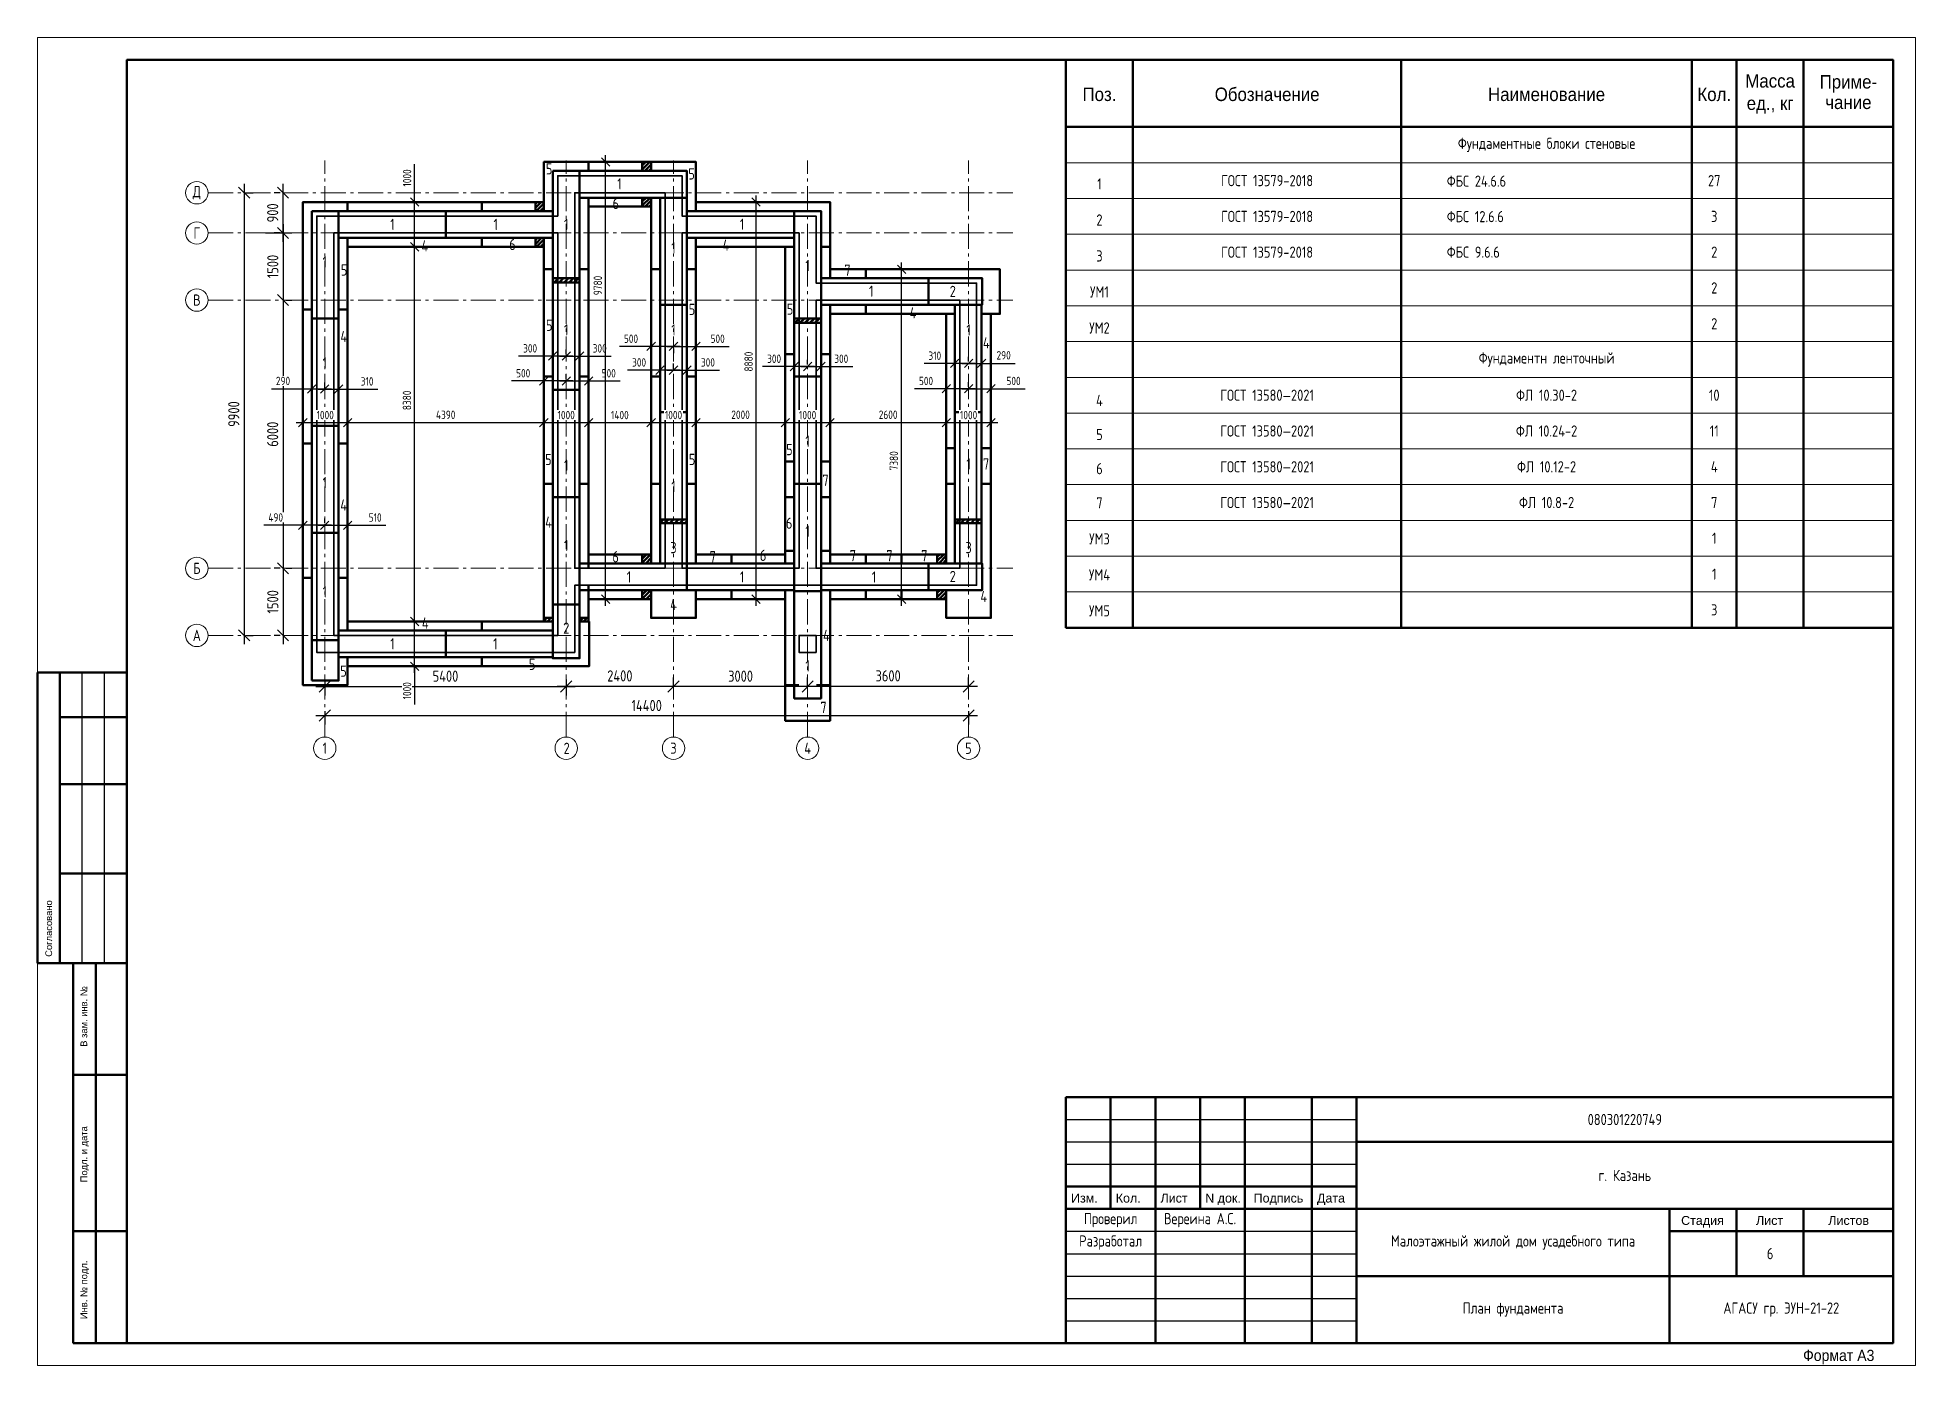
# Model space of a CAD drawing. Header units: millimetres. Extents: x 4900 to 46900, y 6489 to 36189.
import ezdxf
from ezdxf.enums import TextEntityAlignment as Align

# ---------------------------------------------------------------- set-up
doc = ezdxf.new("R2010")
doc.units = ezdxf.units.MM
doc.linetypes.add('CONTINOUS', pattern=[0])
doc.linetypes.add('ГОСТ 2.303 6', pattern=[12, 8, -1.5, 1, -1.5])
for name, color, linetype, lineweight in [('Маркировка', 7, 'Continuous', 20), ('Размеры', 7, 'Continuous', 20), ('Стены', 7, 'Continuous', 35), ('Текст', 7, 'Continuous', 20), ('Узел', 7, 'Continuous', 50), ('ФБС', 4, 'Continuous', 50), ('ФЛ', 5, 'Continuous', 50)]:
    doc.layers.add(name, color=color, linetype=linetype, lineweight=lineweight)
doc.layers.add('Оси', color=3, linetype='Continuous')
doc.styles.add('Arial', font='arial.ttf')
doc.styles.add('Standard 0.9', font='arial.ttf', dxfattribs={"width": 0.9})
doc.styles.add('ГОСТ 2.304', font='CS_Gost2304.shx')
doc.styles.add('ТЕКСТ_Z', font='arial.ttf')
doc.dimstyles.new('СПДС', dxfattribs={"dimscale": 100, "dimtxt": 2.5, "dimasz": 2.5, "dimexe": 2, "dimexo": 0.625, "dimgap": 1, "dimtad": 1, "dimdec": 0, "dimtxsty": 'ГОСТ 2.304', "dimblk": 'OBLIQUE', "dimblk1": 'OBLIQUE', "dimblk2": 'OBLIQUE', "dimcen": 2.5, "dimdle": 2, "dimadec": 0, "dimazin": 2, "dimtfac": 0.75, "dimtdec": 4, "dimtmove": 1, "dimatfit": 3, "dimfxl": 1, "dimtfill": 1, "dimtolj": 1, "dimarcsym": 1})

msp = doc.modelspace()

# ---------------------------------------------------------------- texts
at = {"color": 7, "linetype": 'CONTINOUS', "lineweight": 20, "ltscale": 30, "style": 'Standard 0.9', "width": 0.9}
for s, p in [('Масса', (43649.5, 35069.9)), ('Приме-', (45399.5, 35048.9)), ('Поз.', (28649.5, 34769.4)), ('Обозначение', (32399.5, 34769.4)), ('Наименование', (38649.5, 34769.4)), ('Кол.', (42399.5, 34769.4)), ('ед., кг', (43649.5, 34569.9)), ('чание', (45399.5, 34590.3))]:
    msp.add_text(s, height=300, dxfattribs=at).set_placement(p, align=Align.CENTER)
msp.add_text('Формат А3', height=250, dxfattribs=at).set_placement((44386.6, 6589))
at = {"ltscale": 100, "char_height": 250, "attachment_point": 5, "style": 'ГОСТ 2.304'}
for s, insert, width in [('080301220749', (40399.5, 11989), 12000), ('г. Казань', (40399.5, 10739), 12000), ('Малоэтажный жилой дом усадебного типа', (37899.5, 9239), 7000), ('6', (43649.5, 8989), 1500), ('План фундамента', (37899.5, 7739), 7000), ('АГАСУ гр. ЭУН-21-22', (43899.5, 7739), 5000)]:
    msp.add_mtext(s, dxfattribs=dict(at, insert=insert, width=width))
at = {"layer": 'Маркировка', "linetype": 'Continuous', "ltscale": 100, "char_height": 250, "attachment_point": 5, "style": 'ГОСТ 2.304'}
for s, insert, width in [('Фундаментные блоки стеновые', (38649.5, 33789), 6500), ('5', (16339.5, 33251.2), 242.667), ('5', (19526.7, 33138.6), 242.667), ('1', (17914.3, 32916.9), 242.667), ('6', (17831.6, 32476.7), 242.667), ('1', (12836.8, 32010), 242.667), ('1', (15147.1, 32010), 242.667), ('1', (16723.2, 32010), 242.667), ('1', (20657.8, 32013.1), 242.667), ('4', (13561.1, 31527.8), 242.667), ('6', (15521.9, 31560.4), 242.667), ('1', (19123.2, 31488.9), 242.667), ('4', (20294.1, 31545.3), 242.667), ('1', (11323.2, 31171.6), 242.667), ('5', (11754.6, 30989.7), 242.667), ('1', (22123.2, 31090.6), 242.667), ('7', (23014.2, 30983.9), 242.667), ('5', (21729.5, 30115.6), 242.667), ('1', (23545.3, 30514.1), 242.667), ('2', (25369.2, 30512.1), 242.667), ('5', (16344.4, 29752.9), 242.667), ('5', (19535.4, 30109), 242.667), ('4', (24477.9, 30033), 242.667), ('4', (11747.7, 29502.5), 242.667), ('1', (25723.2, 29649.7), 242.667), ('Фундаментн ленточный', (38649.5, 28989), 6500), ('5', (21714.8, 26972.9), 242.667), ('1', (22123.2, 27162.8), 242.667), ('5', (16323.5, 26750.7), 242.667), ('1', (16723.2, 26623.6), 242.667), ('5', (19538.8, 26753.9), 242.667), ('1', (25723.2, 26652.5), 242.667), ('7', (26113.3, 26651.1), 242.667), ('1', (11323.2, 26233.9), 242.667), ('1', (19123.2, 26145), 242.667), ('7', (22523.3, 26286.9), 242.667), ('4', (16328.1, 25349.7), 242.667), ('6', (21709.3, 25327.5), 242.667), ('1', (22123.2, 25148.8), 242.667), ('1', (16723.2, 24828.6), 242.667), ('3', (19123.2, 24780.3), 242.667), ('3', (25723.2, 24780.3), 242.667), ('6', (17828.3, 24576.7), 242.667), ('7', (20001.3, 24578.1), 242.667), ('6', (21126.6, 24607.7), 242.667), ('7', (23135.8, 24600.4), 242.667), ('7', (23953.2, 24600.4), 242.667), ('7', (24732.8, 24600.4), 242.667), ('1', (18126.5, 24124), 242.667), ('1', (20657.8, 24124), 242.667), ('1', (23608.6, 24124), 242.667), ('2', (25369.2, 24135.1), 242.667), ('1', (11323.2, 23791.7), 242.667), ('4', (19123.2, 23508.6), 242.667), ('4', (26062.1, 23687.9), 242.667), ('4', (13569.3, 23093.9), 242.667), ('2', (16723.2, 22980.2), 242.667), ('1', (12836.8, 22629.1), 242.667), ('1', (15137.7, 22629.1), 242.667), ('4', (22542.8, 22817.7), 242.667)]:
    msp.add_mtext(s, dxfattribs=dict(at, insert=insert, width=width))
at = {"layer": 'Маркировка', "linetype": 'Continuous', "lineweight": 20, "ltscale": 100, "char_height": 250, "style": 'ГОСТ 2.304'}
for s, insert, width, attachment_point in [('1', (28649.5, 32914), 958.62, 5), ('ФБС 24.6.6', (36418.1, 32977.8), 5040.735, 4), ('27', (42399.5, 32989), 1000, 5), ('2', (28649.5, 32108.9), 958.62, 5), ('ФБС 12.6.6', (36418.1, 32184.1), 5040.735, 4), ('3', (42399.5, 32189), 1000, 5), ('ФБС 9.6.6', (36418.1, 31390.4), 5040.735, 4), ('2', (42399.5, 31389), 1000, 5), ('3', (28649.5, 31303.9), 958.62, 5), ('2', (42399.5, 30589), 1000, 5), ('УМ1', (28649.5, 30498.9), 958.62, 5), ('2', (42399.5, 29789), 1000, 5), ('УМ2', (28649.5, 29693.8), 958.62, 5), ('4', (28649.5, 28073.7), 958.62, 5), ('ФЛ 10.30-2', (38649.5, 28189), 6500, 5), ('10', (42399.5, 28189), 1000, 5), ('5', (28649.5, 27310), 958.62, 5), ('ФЛ 10.24-2', (38649.5, 27389), 6500, 5), ('11', (42399.5, 27389), 1000, 5), ('6', (28649.5, 26546.3), 958.62, 5), ('ФЛ 10.12-2', (38649.5, 26589), 6500, 5), ('4', (42399.5, 26589), 1000, 5), ('7', (28649.5, 25782.6), 958.62, 5), ('ФЛ 10.8-2', (38649.5, 25789), 6500, 5), ('7', (42399.5, 25789), 1000, 5), ('УМ3', (28649.5, 24977.5), 958.62, 5), ('1', (42399.5, 24989), 1000, 5), ('УМ4', (28649.5, 24172.5), 958.62, 5), ('1', (42399.5, 24189), 1000, 5), ('УМ5', (28649.5, 23367.5), 958.62, 5), ('3', (42399.5, 23389), 1000, 5)]:
    msp.add_mtext(s, dxfattribs=dict(at, insert=insert, width=width, attachment_point=attachment_point))
at = {"layer": 'Оси', "color": 3, "lineweight": 20, "ltscale": 100, "char_height": 250, "attachment_point": 5, "style": 'ГОСТ 2.304'}
for s, insert, width in [('Д', (8462, 32717.7), 292.102), ('Г', (8461.8, 31817.7), 292.102), ('В', (8461.8, 30317.7), 292.102), ('Б', (8461.8, 24317.7), 292.102), ('А', (8461.8, 22817.7), 292.102), ('1', (11323.2, 20294.3), 272.268), ('2', (16734.1, 20292.4), 289.397), ('3', (19123.2, 20294.3), 239.361), ('4', (22123.2, 20294.3), 271.817), ('5', (25718.9, 20292.4), 270.465)]:
    msp.add_mtext(s, dxfattribs=dict(at, insert=insert, width=width))
at = {"layer": 'Текст', "linetype": 'Continuous', "lineweight": 20, "ltscale": 100, "char_height": 250, "width": 6000, "attachment_point": 5, "style": 'ГОСТ 2.304'}
for insert in [(32399.5, 32989), (32399.5, 32189), (32399.5, 31389)]:
    msp.add_mtext('ГОСТ 13579-2018', dxfattribs=dict(at, insert=insert))
at = {"layer": 'Текст', "ltscale": 100, "char_height": 250, "width": 2000, "attachment_point": 5, "style": 'ГОСТ 2.304'}
for s, insert in [('Проверил', (28899.5, 9739)), ('Вереина А.С.', (30899.5, 9739)), ('Разработал', (28899.5, 9239))]:
    msp.add_mtext(s, dxfattribs=dict(at, insert=insert))
at = {"layer": 'Узел', "linetype": 'Continuous', "lineweight": 20, "ltscale": 100, "char_height": 250, "width": 6000, "attachment_point": 5, "style": 'ГОСТ 2.304'}
for insert in [(32399.5, 28189), (32399.5, 27389), (32399.5, 26589), (32399.5, 25789)]:
    msp.add_mtext('ГОСТ 13580—2021', dxfattribs=dict(at, insert=insert))

# ---------------------------------------------------------------- blocks, each defined once
blk = doc.blocks.new('_Oblique')
at = {"color": 0, "linetype": 'ByBlock', "lineweight": -2}
blk.add_line((-0.5, -0.5), (0.5, 0.5), dxfattribs=at)
blk = doc.blocks.new('*D21')
at = {"layer": 'Defpoints', "color": 0, "ltscale": 100}
for p in [(9933, 31818), (10390, 30318), (10390, 30318)]:
    blk.add_point(p, dxfattribs=at)
at = {"layer": 'Оси', "color": 0, "lineweight": -2, "ltscale": 100}
for p, q in [((10390, 32018), (10390, 30118)), ((9996, 31818), (10590, 31818)), ((10453, 30318), (10590, 30318))]:
    blk.add_line(p, q, dxfattribs=at)
at = {"layer": 'Оси', "color": 0, "lineweight": -2, "ltscale": 100, "xscale": 250, "yscale": 250, "zscale": 250}
for p, rotation in [((10390, 31818), 90), ((10390, 30318), 270)]:
    blk.add_blockref('_Oblique', p, dxfattribs=dict(at, rotation=rotation))
at = {"layer": 'Оси', "color": 0, "lineweight": 20, "ltscale": 100, "insert": (10160, 31068), "char_height": 250, "attachment_point": 5, "rotation": 90, "style": 'ГОСТ 2.304', "bg_fill": 3, "box_fill_scale": 1.1, "bg_fill_color": 256, "bg_fill_true_color": 13158600, "bg_fill_transparency": 0}
blk.add_mtext('\\A1;1500', dxfattribs=at)
blk = doc.blocks.new('*D22')
at = {"layer": 'Defpoints', "color": 0, "ltscale": 100}
for p in [(10390, 30318), (10390, 24318), (10390, 24318)]:
    blk.add_point(p, dxfattribs=at)
at = {"layer": 'Оси', "color": 0, "lineweight": -2, "ltscale": 100}
for p, q in [((10390, 30518), (10390, 24118)), ((10453, 30318), (10590, 30318)), ((10453, 24318), (10590, 24318))]:
    blk.add_line(p, q, dxfattribs=at)
at = {"layer": 'Оси', "color": 0, "lineweight": -2, "ltscale": 100, "xscale": 250, "yscale": 250, "zscale": 250}
for p, rotation in [((10390, 30318), 90), ((10390, 24318), 270)]:
    blk.add_blockref('_Oblique', p, dxfattribs=dict(at, rotation=rotation))
at = {"layer": 'Оси', "color": 0, "lineweight": 20, "ltscale": 100, "insert": (10158, 27318), "char_height": 250, "attachment_point": 5, "rotation": 90, "style": 'ГОСТ 2.304', "bg_fill": 3, "box_fill_scale": 1.1, "bg_fill_color": 256, "bg_fill_true_color": 13158600, "bg_fill_transparency": 0}
blk.add_mtext('\\A1;6000', dxfattribs=at)
blk = doc.blocks.new('*D23')
at = {"layer": 'Defpoints', "color": 0, "ltscale": 100}
for p in [(10390, 24318), (10390, 22818), (10390, 22818)]:
    blk.add_point(p, dxfattribs=at)
at = {"layer": 'Оси', "color": 0, "lineweight": -2, "ltscale": 100}
for p, q in [((10390, 24518), (10390, 22618)), ((10328, 24318), (10190, 24318)), ((10328, 22818), (10190, 22818))]:
    blk.add_line(p, q, dxfattribs=at)
at = {"layer": 'Оси', "color": 0, "lineweight": -2, "ltscale": 100, "xscale": 250, "yscale": 250, "zscale": 250}
for p, rotation in [((10390, 24318), 90), ((10390, 22818), 270)]:
    blk.add_blockref('_Oblique', p, dxfattribs=dict(at, rotation=rotation))
at = {"layer": 'Оси', "color": 0, "lineweight": 20, "ltscale": 100, "insert": (10160, 23568), "char_height": 250, "attachment_point": 5, "rotation": 90, "style": 'ГОСТ 2.304', "bg_fill": 3, "box_fill_scale": 1.1, "bg_fill_color": 256, "bg_fill_true_color": 13158600, "bg_fill_transparency": 0}
blk.add_mtext('\\A1;1500', dxfattribs=at)
blk = doc.blocks.new('*D24')
at = {"layer": 'Defpoints', "color": 0, "ltscale": 100}
for p in [(10390, 32718), (10390, 32718), (10390, 31818)]:
    blk.add_point(p, dxfattribs=at)
at = {"layer": 'Оси', "color": 0, "lineweight": -2, "ltscale": 100}
for p, q in [((10390, 31618), (10390, 32918)), ((10328, 32718), (10190, 32718)), ((10328, 31818), (10190, 31818))]:
    blk.add_line(p, q, dxfattribs=at)
at = {"layer": 'Оси', "color": 0, "lineweight": -2, "ltscale": 100, "xscale": 250, "yscale": 250, "zscale": 250}
for p, rotation in [((10390, 32718), 90), ((10390, 31818), 270)]:
    blk.add_blockref('_Oblique', p, dxfattribs=dict(at, rotation=rotation))
at = {"layer": 'Оси', "color": 0, "lineweight": 20, "ltscale": 100, "insert": (10158, 32268), "char_height": 250, "attachment_point": 5, "rotation": 90, "style": 'ГОСТ 2.304', "bg_fill": 3, "box_fill_scale": 1.1, "bg_fill_color": 256, "bg_fill_true_color": 13158600, "bg_fill_transparency": 0}
blk.add_mtext('\\A1;900', dxfattribs=at)
blk = doc.blocks.new('*D25')
at = {"layer": 'Defpoints', "color": 0, "ltscale": 100}
for p in [(9464, 32718), (9520, 22818), (9520, 22818)]:
    blk.add_point(p, dxfattribs=at)
at = {"layer": 'Оси', "color": 0, "lineweight": -2, "ltscale": 100}
for p, q in [((9520, 32918), (9520, 22618)), ((9526, 32718), (9720, 32718)), ((9583, 22818), (9720, 22818))]:
    blk.add_line(p, q, dxfattribs=at)
at = {"layer": 'Оси', "color": 0, "lineweight": -2, "ltscale": 100, "xscale": 250, "yscale": 250, "zscale": 250}
for p, rotation in [((9520, 32718), 90), ((9520, 22818), 270)]:
    blk.add_blockref('_Oblique', p, dxfattribs=dict(at, rotation=rotation))
at = {"layer": 'Оси', "color": 0, "lineweight": 20, "ltscale": 100, "insert": (9288, 27768), "char_height": 250, "attachment_point": 5, "rotation": 90, "style": 'ГОСТ 2.304', "bg_fill": 3, "box_fill_scale": 1.1, "bg_fill_color": 256, "bg_fill_true_color": 13158600, "bg_fill_transparency": 0}
blk.add_mtext('\\A1;9900', dxfattribs=at)
blk = doc.blocks.new('*D26')
at = {"layer": 'Defpoints', "color": 0, "ltscale": 100}
for p in [(11323, 21895), (16723, 21895), (16723, 21676)]:
    blk.add_point(p, dxfattribs=at)
at = {"layer": 'Оси', "color": 0, "lineweight": -2, "ltscale": 100}
for p, q in [((11123, 21676), (16923, 21676)), ((11323, 21832), (11323, 21476)), ((16723, 21832), (16723, 21476))]:
    blk.add_line(p, q, dxfattribs=at)
at = {"layer": 'Оси', "color": 0, "lineweight": -2, "ltscale": 100, "xscale": 250, "yscale": 250, "zscale": 250, "rotation": 180}
blk.add_blockref('_Oblique', (11323, 21676), dxfattribs=at)
at = {"layer": 'Оси', "color": 0, "lineweight": -2, "ltscale": 100, "xscale": 250, "yscale": 250, "zscale": 250}
blk.add_blockref('_Oblique', (16723, 21676), dxfattribs=at)
at = {"layer": 'Оси', "color": 0, "lineweight": 20, "ltscale": 100, "insert": (14023, 21906), "char_height": 250, "attachment_point": 5, "style": 'ГОСТ 2.304', "bg_fill": 3, "box_fill_scale": 1.1, "bg_fill_color": 256, "bg_fill_true_color": 13158600, "bg_fill_transparency": 0}
blk.add_mtext('\\A1;5400', dxfattribs=at)
blk = doc.blocks.new('*D27')
at = {"layer": 'Defpoints', "color": 0, "ltscale": 100}
for p in [(16723, 21895), (16723, 21676), (19123, 21627)]:
    blk.add_point(p, dxfattribs=at)
at = {"layer": 'Оси', "color": 0, "lineweight": -2, "ltscale": 100}
for p, q in [((19123, 21689), (19123, 21876)), ((19323, 21676), (16523, 21676)), ((16723, 21832), (16723, 21476))]:
    blk.add_line(p, q, dxfattribs=at)
at = {"layer": 'Оси', "color": 0, "lineweight": -2, "ltscale": 100, "xscale": 250, "yscale": 250, "zscale": 250, "rotation": 180}
blk.add_blockref('_Oblique', (16723, 21676), dxfattribs=at)
at = {"layer": 'Оси', "color": 0, "lineweight": -2, "ltscale": 100, "xscale": 250, "yscale": 250, "zscale": 250}
blk.add_blockref('_Oblique', (19123, 21676), dxfattribs=at)
at = {"layer": 'Оси', "color": 0, "lineweight": 20, "ltscale": 100, "insert": (17923, 21911), "char_height": 250, "attachment_point": 5, "style": 'ГОСТ 2.304', "bg_fill": 3, "box_fill_scale": 1.1, "bg_fill_color": 256, "bg_fill_true_color": 13158600, "bg_fill_transparency": 0}
blk.add_mtext('\\A1;2400', dxfattribs=at)
blk = doc.blocks.new('*D28')
at = {"layer": 'Defpoints', "color": 0, "ltscale": 100}
for p in [(19123, 21676), (19123, 21676), (22123, 21627)]:
    blk.add_point(p, dxfattribs=at)
at = {"layer": 'Оси', "color": 0, "lineweight": -2, "ltscale": 100}
for p, q in [((19123, 21738), (19123, 21876)), ((22123, 21689), (22123, 21876)), ((22323, 21676), (18923, 21676))]:
    blk.add_line(p, q, dxfattribs=at)
at = {"layer": 'Оси', "color": 0, "lineweight": -2, "ltscale": 100, "xscale": 250, "yscale": 250, "zscale": 250, "rotation": 180}
blk.add_blockref('_Oblique', (19123, 21676), dxfattribs=at)
at = {"layer": 'Оси', "color": 0, "lineweight": -2, "ltscale": 100, "xscale": 250, "yscale": 250, "zscale": 250}
blk.add_blockref('_Oblique', (22123, 21676), dxfattribs=at)
at = {"layer": 'Оси', "color": 0, "lineweight": 20, "ltscale": 100, "insert": (20623, 21906), "char_height": 250, "attachment_point": 5, "style": 'ГОСТ 2.304', "bg_fill": 3, "box_fill_scale": 1.1, "bg_fill_color": 256, "bg_fill_true_color": 13158600, "bg_fill_transparency": 0}
blk.add_mtext('\\A1;3000', dxfattribs=at)
blk = doc.blocks.new('*D29')
at = {"layer": 'Defpoints', "color": 0, "ltscale": 100}
for p in [(22123, 21676), (22123, 21676), (25723, 21627)]:
    blk.add_point(p, dxfattribs=at)
at = {"layer": 'Оси', "color": 0, "lineweight": -2, "ltscale": 100}
for p, q in [((22123, 21738), (22123, 21876)), ((25723, 21689), (25723, 21876)), ((25923, 21676), (21923, 21676))]:
    blk.add_line(p, q, dxfattribs=at)
at = {"layer": 'Оси', "color": 0, "lineweight": -2, "ltscale": 100, "xscale": 250, "yscale": 250, "zscale": 250, "rotation": 180}
blk.add_blockref('_Oblique', (22123, 21676), dxfattribs=at)
at = {"layer": 'Оси', "color": 0, "lineweight": -2, "ltscale": 100, "xscale": 250, "yscale": 250, "zscale": 250}
blk.add_blockref('_Oblique', (25723, 21676), dxfattribs=at)
at = {"layer": 'Оси', "color": 0, "lineweight": 20, "ltscale": 100, "insert": (23923, 21913), "char_height": 250, "attachment_point": 5, "style": 'ГОСТ 2.304', "bg_fill": 3, "box_fill_scale": 1.1, "bg_fill_color": 256, "bg_fill_true_color": 13158600, "bg_fill_transparency": 0}
blk.add_mtext('\\A1;3600', dxfattribs=at)
blk = doc.blocks.new('*D30')
at = {"layer": 'Defpoints', "color": 0, "ltscale": 100}
for p in [(11323, 21184), (25723, 21184), (25723, 21024)]:
    blk.add_point(p, dxfattribs=at)
at = {"layer": 'Оси', "color": 0, "lineweight": -2, "ltscale": 100}
for p, q in [((11123, 21024), (25923, 21024)), ((11323, 21121), (11323, 20824)), ((25723, 21121), (25723, 20824))]:
    blk.add_line(p, q, dxfattribs=at)
at = {"layer": 'Оси', "color": 0, "lineweight": -2, "ltscale": 100, "xscale": 250, "yscale": 250, "zscale": 250, "rotation": 180}
blk.add_blockref('_Oblique', (11323, 21024), dxfattribs=at)
at = {"layer": 'Оси', "color": 0, "lineweight": -2, "ltscale": 100, "xscale": 250, "yscale": 250, "zscale": 250}
blk.add_blockref('_Oblique', (25723, 21024), dxfattribs=at)
at = {"layer": 'Оси', "color": 0, "lineweight": 20, "ltscale": 100, "insert": (18523, 21249), "char_height": 250, "attachment_point": 5, "style": 'ГОСТ 2.304', "bg_fill": 3, "box_fill_scale": 1.1, "bg_fill_color": 256, "bg_fill_true_color": 13158600, "bg_fill_transparency": 0}
blk.add_mtext('\\A1;14400', dxfattribs=at)
blk = doc.blocks.new('Штамп осн бок')
at = {"color": 7, "lineweight": 50}
for p, q in [((-2000, 8500), (-2000, 15000)), ((-2000, 15000), (-1500, 15000)), ((-1500, 8500), (-1500, 15000)), ((-1500, 15000), (0, 15000)), ((-1500, 14000), (0, 14000)), ((-1500, 12500), (0, 12500)), ((-1500, 10500), (0, 10500)), ((-2000, 8500), (-1500, 8500)), ((-1500, 8500), (0, 8500)), ((-1200, 0), (-1200, 8500)), ((-1200, 8500), (-700, 8500)), ((-700, 0), (-700, 8500)), ((-700, 8500), (0, 8500)), ((-1200, 6000), (0, 6000)), ((-1200, 2500), (0, 2500)), ((-1200, 0), (-700, 0)), ((-700, 0), (0, 0))]:
    blk.add_line(p, q, dxfattribs=at)
at = {"color": 7}
for p, q in [((-1000, 8500), (-1000, 15000)), ((-500, 8500), (-500, 15000)), ((0, 15000), (0, 0))]:
    blk.add_line(p, q, dxfattribs=at)
at = {"color": 7, "style": 'ТЕКСТ_Z'}
for s, p in [('Согласовано', (-1675, 8640)), ('В зам. инв. №', (-890, 6627)), ('Подл. и дата', (-890, 3596)), ('Инв. № подл.', (-890, 536))]:
    blk.add_text(s, height=150, rotation=90, dxfattribs=at).set_placement(p)
blk = doc.blocks.new('Штамп осн')
at = {"color": 7, "lineweight": 50}
for p, q in [((-18500, 0), (-18500, 5500)), ((-18500, 5500), (0, 5500)), ((-18500, 5500), (0, 5500)), ((-17500, 3000), (-17500, 5500)), ((-16500, 0), (-16500, 5500)), ((-15500, 3000), (-15500, 5500)), ((-14500, 0), (-14500, 5500)), ((-13000, 0), (-13000, 5500)), ((-12000, 0), (-12000, 5500)), ((-12000, 4500), (0, 4500)), ((-18500, 3500), (-12000, 3500)), ((-18500, 3000), (0, 3000)), ((-5000, 0), (-5000, 3000)), ((-3500, 1500), (-3500, 3000)), ((-2000, 1500), (-2000, 3000)), ((-5000, 2500), (0, 2500)), ((-12000, 1500), (0, 1500))]:
    blk.add_line(p, q, dxfattribs=at)
at = {"color": 7}
for p in [(0, 5500), (-18500, 0)]:
    blk.add_line(p, (0, 0), dxfattribs=at)
at = {"color": 8}
for p, q in [((-18500, 5000), (-12000, 5000)), ((-18500, 4500), (-12000, 4500)), ((-18500, 4000), (-12000, 4000)), ((-18500, 2500), (-12000, 2500)), ((-18500, 2000), (-12000, 2000)), ((-18500, 1500), (-12000, 1500)), ((-18500, 1000), (-12000, 1000)), ((-18500, 500), (-12000, 500))]:
    blk.add_line(p, q, dxfattribs=at)
at = {"color": 7, "style": 'Arial'}
for s, p in [('Изм.', (-18385, 3143)), ('Кол.', (-17385, 3143)), ('Лист', (-16385, 3143)), ('N док.', (-15385, 3143)), ('Подпись', (-14302, 3143)), ('Дата', (-12885, 3143)), ('Стадия', (-4741, 2643)), ('Листов', (-1449, 2643))]:
    blk.add_text(s, height=200, dxfattribs=at).set_placement(p)
at = {"color": 7, "lineweight": 50, "style": 'Arial'}
blk.add_text('Лист', height=200, dxfattribs=at).set_placement((-3066, 2643))
blk = doc.blocks.new('*D44')
at = {"layer": 'Defpoints', "color": 0, "linetype": 'Continuous', "ltscale": 100}
for p in [(11323, 28257), (11633, 28326), (11633, 28257)]:
    blk.add_point(p, dxfattribs=at)
at = {"layer": 'Размеры', "color": 0, "linetype": 'Continuous', "lineweight": -2, "ltscale": 100}
for p, q in [((11173, 28326), (11783, 28326)), ((11323, 28304), (11323, 28476)), ((11633, 28304), (11633, 28476)), ((11633, 28326), (12507, 28326))]:
    blk.add_line(p, q, dxfattribs=at)
at = {"layer": 'Размеры', "color": 0, "linetype": 'Continuous', "lineweight": -2, "ltscale": 100, "xscale": 187.5, "yscale": 187.5, "zscale": 187.5, "rotation": 180}
blk.add_blockref('_Oblique', (11323, 28326), dxfattribs=at)
at = {"layer": 'Размеры', "color": 0, "linetype": 'Continuous', "lineweight": -2, "ltscale": 100, "xscale": 187.5, "yscale": 187.5, "zscale": 187.5}
blk.add_blockref('_Oblique', (11633, 28326), dxfattribs=at)
at = {"layer": 'Размеры', "color": 0, "linetype": 'Continuous', "ltscale": 100, "insert": (12270, 28498), "char_height": 187.5, "attachment_point": 5, "style": 'ГОСТ 2.304', "bg_fill": 3, "box_fill_scale": 1.1, "bg_fill_color": 256, "bg_fill_true_color": 13158600, "bg_fill_transparency": 0}
blk.add_mtext('\\A1;310', dxfattribs=at)
blk = doc.blocks.new('*D45')
at = {"layer": 'Defpoints', "color": 0, "linetype": 'Continuous', "ltscale": 100}
for p in [(11033, 28327), (11033, 28326), (11323, 28326)]:
    blk.add_point(p, dxfattribs=at)
at = {"layer": 'Размеры', "color": 0, "linetype": 'Continuous', "lineweight": -2, "ltscale": 100}
for p, q in [((11033, 28327), (10132, 28327)), ((11473, 28327), (10883, 28327)), ((11033, 28373), (11033, 28477)), ((11323, 28373), (11323, 28477))]:
    blk.add_line(p, q, dxfattribs=at)
at = {"layer": 'Размеры', "color": 0, "linetype": 'Continuous', "lineweight": -2, "ltscale": 100, "xscale": 187.5, "yscale": 187.5, "zscale": 187.5, "rotation": 180}
blk.add_blockref('_Oblique', (11033, 28327), dxfattribs=at)
at = {"layer": 'Размеры', "color": 0, "linetype": 'Continuous', "lineweight": -2, "ltscale": 100, "xscale": 187.5, "yscale": 187.5, "zscale": 187.5}
blk.add_blockref('_Oblique', (11323, 28327), dxfattribs=at)
at = {"layer": 'Размеры', "color": 0, "linetype": 'Continuous', "ltscale": 100, "insert": (10390, 28509), "char_height": 187.5, "attachment_point": 5, "style": 'ГОСТ 2.304', "bg_fill": 3, "box_fill_scale": 1.1, "bg_fill_color": 256, "bg_fill_true_color": 13158600, "bg_fill_transparency": 0}
blk.add_mtext('\\A1;290', dxfattribs=at)
blk = doc.blocks.new('*D46')
at = {"layer": 'Defpoints', "color": 0, "linetype": 'Continuous', "ltscale": 100}
for p in [(11323, 25282), (11833, 25282), (11833, 25282)]:
    blk.add_point(p, dxfattribs=at)
at = {"layer": 'Размеры', "color": 0, "linetype": 'Continuous', "lineweight": -2, "ltscale": 100}
for p, q in [((11173, 25282), (11983, 25282)), ((11323, 25329), (11323, 25432)), ((11833, 25329), (11833, 25432)), ((11833, 25282), (12686, 25282))]:
    blk.add_line(p, q, dxfattribs=at)
at = {"layer": 'Размеры', "color": 0, "linetype": 'Continuous', "lineweight": -2, "ltscale": 100, "xscale": 187.5, "yscale": 187.5, "zscale": 187.5, "rotation": 180}
blk.add_blockref('_Oblique', (11323, 25282), dxfattribs=at)
at = {"layer": 'Размеры', "color": 0, "linetype": 'Continuous', "lineweight": -2, "ltscale": 100, "xscale": 187.5, "yscale": 187.5, "zscale": 187.5}
blk.add_blockref('_Oblique', (11833, 25282), dxfattribs=at)
at = {"layer": 'Размеры', "color": 0, "linetype": 'Continuous', "ltscale": 100, "insert": (12450, 25454), "char_height": 187.5, "attachment_point": 5, "style": 'ГОСТ 2.304', "bg_fill": 3, "box_fill_scale": 1.1, "bg_fill_color": 256, "bg_fill_true_color": 13158600, "bg_fill_transparency": 0}
blk.add_mtext('\\A1;510', dxfattribs=at)
blk = doc.blocks.new('*D47')
at = {"layer": 'Defpoints', "color": 0, "linetype": 'Continuous', "ltscale": 100}
for p in [(10833, 25282), (10833, 25282), (11323, 25282)]:
    blk.add_point(p, dxfattribs=at)
at = {"layer": 'Размеры', "color": 0, "linetype": 'Continuous', "lineweight": -2, "ltscale": 100}
for p, q in [((10833, 25282), (9961, 25282)), ((11473, 25282), (10683, 25282)), ((10833, 25329), (10833, 25432)), ((11323, 25329), (11323, 25432))]:
    blk.add_line(p, q, dxfattribs=at)
at = {"layer": 'Размеры', "color": 0, "linetype": 'Continuous', "lineweight": -2, "ltscale": 100, "xscale": 187.5, "yscale": 187.5, "zscale": 187.5, "rotation": 180}
blk.add_blockref('_Oblique', (10833, 25282), dxfattribs=at)
at = {"layer": 'Размеры', "color": 0, "linetype": 'Continuous', "lineweight": -2, "ltscale": 100, "xscale": 187.5, "yscale": 187.5, "zscale": 187.5}
blk.add_blockref('_Oblique', (11323, 25282), dxfattribs=at)
at = {"layer": 'Размеры', "color": 0, "linetype": 'Continuous', "ltscale": 100, "insert": (10226, 25456), "char_height": 187.5, "attachment_point": 5, "style": 'ГОСТ 2.304', "bg_fill": 3, "box_fill_scale": 1.1, "bg_fill_color": 256, "bg_fill_true_color": 13158600, "bg_fill_transparency": 0}
blk.add_mtext('\\A1;490', dxfattribs=at)
blk = doc.blocks.new('*D48')
at = {"layer": 'Defpoints', "color": 0, "linetype": 'Continuous', "ltscale": 100}
for p in [(16423, 29064), (16423, 29063), (16723, 29063)]:
    blk.add_point(p, dxfattribs=at)
at = {"layer": 'Размеры', "color": 0, "linetype": 'Continuous', "lineweight": -2, "ltscale": 75}
for p, q in [((16423, 29064), (15659, 29064)), ((16873, 29064), (16273, 29064)), ((16423, 29110), (16423, 29214)), ((16723, 29110), (16723, 29214))]:
    blk.add_line(p, q, dxfattribs=at)
at = {"layer": 'Размеры', "color": 0, "linetype": 'Continuous', "lineweight": -2, "ltscale": 100, "xscale": 187.5, "yscale": 187.5, "zscale": 187.5, "rotation": 180}
blk.add_blockref('_Oblique', (16423, 29064), dxfattribs=at)
at = {"layer": 'Размеры', "color": 0, "linetype": 'Continuous', "lineweight": -2, "ltscale": 100, "xscale": 187.5, "yscale": 187.5, "zscale": 187.5}
blk.add_blockref('_Oblique', (16723, 29064), dxfattribs=at)
at = {"layer": 'Размеры', "color": 0, "linetype": 'Continuous', "ltscale": 100, "insert": (15916, 29237), "char_height": 187.5, "attachment_point": 5, "style": 'ГОСТ 2.304', "bg_fill": 3, "box_fill_scale": 1.1, "bg_fill_color": 256, "bg_fill_true_color": 13158600, "bg_fill_transparency": 0}
blk.add_mtext('\\A1;300', dxfattribs=at)
blk = doc.blocks.new('*D49')
at = {"layer": 'Defpoints', "color": 0, "linetype": 'Continuous', "ltscale": 100}
for p in [(16723, 29064), (17023, 29064), (17023, 29064)]:
    blk.add_point(p, dxfattribs=at)
at = {"layer": 'Размеры', "color": 0, "linetype": 'Continuous', "lineweight": -2, "ltscale": 75}
for p, q in [((16573, 29064), (17173, 29064)), ((16723, 29111), (16723, 29214)), ((17023, 29111), (17023, 29214)), ((17023, 29064), (17730, 29064))]:
    blk.add_line(p, q, dxfattribs=at)
at = {"layer": 'Размеры', "color": 0, "linetype": 'Continuous', "lineweight": -2, "ltscale": 100, "xscale": 187.5, "yscale": 187.5, "zscale": 187.5, "rotation": 180}
blk.add_blockref('_Oblique', (16723, 29064), dxfattribs=at)
at = {"layer": 'Размеры', "color": 0, "linetype": 'Continuous', "lineweight": -2, "ltscale": 100, "xscale": 187.5, "yscale": 187.5, "zscale": 187.5}
blk.add_blockref('_Oblique', (17023, 29064), dxfattribs=at)
at = {"layer": 'Размеры', "color": 0, "linetype": 'Continuous', "ltscale": 100, "insert": (17472, 29237), "char_height": 187.5, "attachment_point": 5, "style": 'ГОСТ 2.304', "bg_fill": 3, "box_fill_scale": 1.1, "bg_fill_color": 256, "bg_fill_true_color": 13158600, "bg_fill_transparency": 0}
blk.add_mtext('\\A1;300', dxfattribs=at)
blk = doc.blocks.new('*D50')
at = {"layer": 'Defpoints', "color": 0, "linetype": 'Continuous', "ltscale": 75}
for p in [(19123, 28730), (19423, 28750), (19423, 28730)]:
    blk.add_point(p, dxfattribs=at)
at = {"layer": 'Размеры', "color": 0, "linetype": 'Continuous', "lineweight": -2, "ltscale": 75}
for p, q in [((18973, 28750), (19573, 28750)), ((19123, 28777), (19123, 28900)), ((19423, 28777), (19423, 28900)), ((19423, 28750), (20151, 28750))]:
    blk.add_line(p, q, dxfattribs=at)
at = {"layer": 'Размеры', "color": 0, "linetype": 'Continuous', "lineweight": -2, "ltscale": 75, "xscale": 187.5, "yscale": 187.5, "zscale": 187.5, "rotation": 180}
blk.add_blockref('_Oblique', (19123, 28750), dxfattribs=at)
at = {"layer": 'Размеры', "color": 0, "linetype": 'Continuous', "lineweight": -2, "ltscale": 75, "xscale": 187.5, "yscale": 187.5, "zscale": 187.5}
blk.add_blockref('_Oblique', (19423, 28750), dxfattribs=at)
at = {"layer": 'Размеры', "color": 0, "linetype": 'Continuous', "ltscale": 75, "insert": (19893, 28923), "char_height": 187.5, "attachment_point": 5, "style": 'ГОСТ 2.304', "bg_fill": 3, "box_fill_scale": 1.1, "bg_fill_color": 256, "bg_fill_true_color": 13158600, "bg_fill_transparency": 0}
blk.add_mtext('\\A1;300', dxfattribs=at)
blk = doc.blocks.new('*D51')
at = {"layer": 'Defpoints', "color": 0, "linetype": 'Continuous', "ltscale": 75}
for p in [(18823, 28750), (18823, 28750), (19123, 28750)]:
    blk.add_point(p, dxfattribs=at)
at = {"layer": 'Размеры', "color": 0, "linetype": 'Continuous', "lineweight": -2, "ltscale": 75}
for p, q in [((18823, 28750), (18096, 28750)), ((19273, 28750), (18673, 28750)), ((18823, 28797), (18823, 28900)), ((19123, 28797), (19123, 28900))]:
    blk.add_line(p, q, dxfattribs=at)
at = {"layer": 'Размеры', "color": 0, "linetype": 'Continuous', "lineweight": -2, "ltscale": 75, "xscale": 187.5, "yscale": 187.5, "zscale": 187.5, "rotation": 180}
blk.add_blockref('_Oblique', (18823, 28750), dxfattribs=at)
at = {"layer": 'Размеры', "color": 0, "linetype": 'Continuous', "lineweight": -2, "ltscale": 75, "xscale": 187.5, "yscale": 187.5, "zscale": 187.5}
blk.add_blockref('_Oblique', (19123, 28750), dxfattribs=at)
at = {"layer": 'Размеры', "color": 0, "linetype": 'Continuous', "ltscale": 75, "insert": (18353, 28923), "char_height": 187.5, "attachment_point": 5, "style": 'ГОСТ 2.304', "bg_fill": 3, "box_fill_scale": 1.1, "bg_fill_color": 256, "bg_fill_true_color": 13158600, "bg_fill_transparency": 0}
blk.add_mtext('\\A1;300', dxfattribs=at)
blk = doc.blocks.new('*D52')
at = {"layer": 'Defpoints', "color": 0, "linetype": 'Continuous', "ltscale": 75}
for p in [(22123, 28832), (22423, 28832), (22423, 28832)]:
    blk.add_point(p, dxfattribs=at)
at = {"layer": 'Размеры', "color": 0, "linetype": 'Continuous', "lineweight": -2, "ltscale": 75}
for p, q in [((22123, 28879), (22123, 28982)), ((22423, 28879), (22423, 28982)), ((21973, 28832), (22573, 28832)), ((22423, 28832), (23132, 28832))]:
    blk.add_line(p, q, dxfattribs=at)
at = {"layer": 'Размеры', "color": 0, "linetype": 'Continuous', "lineweight": -2, "ltscale": 75, "xscale": 187.5, "yscale": 187.5, "zscale": 187.5, "rotation": 180}
blk.add_blockref('_Oblique', (22123, 28832), dxfattribs=at)
at = {"layer": 'Размеры', "color": 0, "linetype": 'Continuous', "lineweight": -2, "ltscale": 75, "xscale": 187.5, "yscale": 187.5, "zscale": 187.5}
blk.add_blockref('_Oblique', (22423, 28832), dxfattribs=at)
at = {"layer": 'Размеры', "color": 0, "linetype": 'Continuous', "ltscale": 75, "insert": (22875, 29005), "char_height": 187.5, "attachment_point": 5, "style": 'ГОСТ 2.304', "bg_fill": 3, "box_fill_scale": 1.1, "bg_fill_color": 256, "bg_fill_true_color": 13158600, "bg_fill_transparency": 0}
blk.add_mtext('\\A1;300', dxfattribs=at)
blk = doc.blocks.new('*D53')
at = {"layer": 'Defpoints', "color": 0, "linetype": 'Continuous', "ltscale": 75}
for p in [(21823, 28832), (21823, 28832), (22123, 28832)]:
    blk.add_point(p, dxfattribs=at)
at = {"layer": 'Размеры', "color": 0, "linetype": 'Continuous', "lineweight": -2, "ltscale": 75}
for p, q in [((21823, 28879), (21823, 28982)), ((22123, 28879), (22123, 28982)), ((21823, 28832), (21115, 28832)), ((22273, 28832), (21673, 28832))]:
    blk.add_line(p, q, dxfattribs=at)
at = {"layer": 'Размеры', "color": 0, "linetype": 'Continuous', "lineweight": -2, "ltscale": 75, "xscale": 187.5, "yscale": 187.5, "zscale": 187.5, "rotation": 180}
blk.add_blockref('_Oblique', (21823, 28832), dxfattribs=at)
at = {"layer": 'Размеры', "color": 0, "linetype": 'Continuous', "lineweight": -2, "ltscale": 75, "xscale": 187.5, "yscale": 187.5, "zscale": 187.5}
blk.add_blockref('_Oblique', (22123, 28832), dxfattribs=at)
at = {"layer": 'Размеры', "color": 0, "linetype": 'Continuous', "ltscale": 75, "insert": (21373, 29005), "char_height": 187.5, "attachment_point": 5, "style": 'ГОСТ 2.304', "bg_fill": 3, "box_fill_scale": 1.1, "bg_fill_color": 256, "bg_fill_true_color": 13158600, "bg_fill_transparency": 0}
blk.add_mtext('\\A1;300', dxfattribs=at)
blk = doc.blocks.new('*D54')
at = {"layer": 'Defpoints', "color": 0, "linetype": 'Continuous', "ltscale": 75}
for p in [(25723, 28900), (26013, 28900), (26013, 28900)]:
    blk.add_point(p, dxfattribs=at)
at = {"layer": 'Размеры', "color": 0, "linetype": 'Continuous', "lineweight": -2, "ltscale": 75}
for p, q in [((25723, 28947), (25723, 29050)), ((26013, 28947), (26013, 29050)), ((25573, 28900), (26163, 28900)), ((26013, 28900), (26765, 28900))]:
    blk.add_line(p, q, dxfattribs=at)
at = {"layer": 'Размеры', "color": 0, "linetype": 'Continuous', "lineweight": -2, "ltscale": 75, "xscale": 187.5, "yscale": 187.5, "zscale": 187.5, "rotation": 180}
blk.add_blockref('_Oblique', (25723, 28900), dxfattribs=at)
at = {"layer": 'Размеры', "color": 0, "linetype": 'Continuous', "lineweight": -2, "ltscale": 75, "xscale": 187.5, "yscale": 187.5, "zscale": 187.5}
blk.add_blockref('_Oblique', (26013, 28900), dxfattribs=at)
at = {"layer": 'Размеры', "color": 0, "linetype": 'Continuous', "ltscale": 75, "insert": (26507, 29082), "char_height": 187.5, "attachment_point": 5, "style": 'ГОСТ 2.304', "bg_fill": 3, "box_fill_scale": 1.1, "bg_fill_color": 256, "bg_fill_true_color": 13158600, "bg_fill_transparency": 0}
blk.add_mtext('\\A1;290', dxfattribs=at)
blk = doc.blocks.new('*D56')
at = {"layer": 'Defpoints', "color": 0, "linetype": 'Continuous', "ltscale": 75}
for p in [(25413, 28900), (25413, 28900), (25723, 28900)]:
    blk.add_point(p, dxfattribs=at)
at = {"layer": 'Размеры', "color": 0, "linetype": 'Continuous', "lineweight": -2, "ltscale": 75}
for p, q in [((25413, 28947), (25413, 29050)), ((25723, 28947), (25723, 29050)), ((25413, 28900), (24730, 28900)), ((25873, 28900), (25263, 28900))]:
    blk.add_line(p, q, dxfattribs=at)
at = {"layer": 'Размеры', "color": 0, "linetype": 'Continuous', "lineweight": -2, "ltscale": 75, "xscale": 187.5, "yscale": 187.5, "zscale": 187.5, "rotation": 180}
blk.add_blockref('_Oblique', (25413, 28900), dxfattribs=at)
at = {"layer": 'Размеры', "color": 0, "linetype": 'Continuous', "lineweight": -2, "ltscale": 75, "xscale": 187.5, "yscale": 187.5, "zscale": 187.5}
blk.add_blockref('_Oblique', (25723, 28900), dxfattribs=at)
at = {"layer": 'Размеры', "color": 0, "linetype": 'Continuous', "ltscale": 75, "insert": (24967, 29073), "char_height": 187.5, "attachment_point": 5, "style": 'ГОСТ 2.304', "bg_fill": 3, "box_fill_scale": 1.1, "bg_fill_color": 256, "bg_fill_true_color": 13158600, "bg_fill_transparency": 0}
blk.add_mtext('\\A1;310', dxfattribs=at)
blk = doc.blocks.new('*D57')
at = {"layer": 'Defpoints', "color": 0, "linetype": 'Continuous', "ltscale": 75}
for p in [(16723, 28501), (17223, 28508), (17223, 28501)]:
    blk.add_point(p, dxfattribs=at)
at = {"layer": 'Размеры', "color": 0, "linetype": 'Continuous', "lineweight": -2, "ltscale": 75}
for p, q in [((16723, 28547), (16723, 28658)), ((17223, 28547), (17223, 28658)), ((16573, 28508), (17373, 28508)), ((17223, 28508), (17932, 28508))]:
    blk.add_line(p, q, dxfattribs=at)
at = {"layer": 'Размеры', "color": 0, "linetype": 'Continuous', "lineweight": -2, "ltscale": 75, "xscale": 187.5, "yscale": 187.5, "zscale": 187.5, "rotation": 180}
blk.add_blockref('_Oblique', (16723, 28508), dxfattribs=at)
at = {"layer": 'Размеры', "color": 0, "linetype": 'Continuous', "lineweight": -2, "ltscale": 75, "xscale": 187.5, "yscale": 187.5, "zscale": 187.5}
blk.add_blockref('_Oblique', (17223, 28508), dxfattribs=at)
at = {"layer": 'Размеры', "color": 0, "linetype": 'Continuous', "ltscale": 75, "insert": (17674, 28680), "char_height": 187.5, "attachment_point": 5, "style": 'ГОСТ 2.304', "bg_fill": 3, "box_fill_scale": 1.1, "bg_fill_color": 256, "bg_fill_true_color": 13158600, "bg_fill_transparency": 0}
blk.add_mtext('\\A1;500', dxfattribs=at)
blk = doc.blocks.new('*D58')
at = {"layer": 'Defpoints', "color": 0, "linetype": 'Continuous', "ltscale": 75}
for p in [(16223, 28508), (16223, 28505), (16723, 28505)]:
    blk.add_point(p, dxfattribs=at)
at = {"layer": 'Размеры', "color": 0, "linetype": 'Continuous', "lineweight": -2, "ltscale": 75}
for p, q in [((16223, 28551), (16223, 28658)), ((16723, 28551), (16723, 28658)), ((16223, 28508), (15503, 28508)), ((16873, 28508), (16073, 28508))]:
    blk.add_line(p, q, dxfattribs=at)
at = {"layer": 'Размеры', "color": 0, "linetype": 'Continuous', "lineweight": -2, "ltscale": 75, "xscale": 187.5, "yscale": 187.5, "zscale": 187.5, "rotation": 180}
blk.add_blockref('_Oblique', (16223, 28508), dxfattribs=at)
at = {"layer": 'Размеры', "color": 0, "linetype": 'Continuous', "lineweight": -2, "ltscale": 75, "xscale": 187.5, "yscale": 187.5, "zscale": 187.5}
blk.add_blockref('_Oblique', (16723, 28508), dxfattribs=at)
at = {"layer": 'Размеры', "color": 0, "linetype": 'Continuous', "ltscale": 75, "insert": (15761, 28680), "char_height": 187.5, "attachment_point": 5, "style": 'ГОСТ 2.304', "bg_fill": 3, "box_fill_scale": 1.1, "bg_fill_color": 256, "bg_fill_true_color": 13158600, "bg_fill_transparency": 0}
blk.add_mtext('\\A1;500', dxfattribs=at)
blk = doc.blocks.new('*D59')
at = {"layer": 'Defpoints', "color": 0, "linetype": 'Continuous', "ltscale": 75}
for p in [(19123, 29280), (19623, 29280), (19623, 29280)]:
    blk.add_point(p, dxfattribs=at)
at = {"layer": 'Размеры', "color": 0, "linetype": 'Continuous', "lineweight": -2, "ltscale": 75}
for p, q in [((18973, 29280), (19773, 29280)), ((19123, 29233), (19123, 29130)), ((19623, 29280), (20368, 29280)), ((19623, 29233), (19623, 29130))]:
    blk.add_line(p, q, dxfattribs=at)
at = {"layer": 'Размеры', "color": 0, "linetype": 'Continuous', "lineweight": -2, "ltscale": 75, "xscale": 187.5, "yscale": 187.5, "zscale": 187.5, "rotation": 180}
blk.add_blockref('_Oblique', (19123, 29280), dxfattribs=at)
at = {"layer": 'Размеры', "color": 0, "linetype": 'Continuous', "lineweight": -2, "ltscale": 75, "xscale": 187.5, "yscale": 187.5, "zscale": 187.5}
blk.add_blockref('_Oblique', (19623, 29280), dxfattribs=at)
at = {"layer": 'Размеры', "color": 0, "linetype": 'Continuous', "ltscale": 75, "insert": (20110, 29453), "char_height": 187.5, "attachment_point": 5, "style": 'ГОСТ 2.304', "bg_fill": 3, "box_fill_scale": 1.1, "bg_fill_color": 256, "bg_fill_true_color": 13158600, "bg_fill_transparency": 0}
blk.add_mtext('\\A1;500', dxfattribs=at)
blk = doc.blocks.new('*D60')
at = {"layer": 'Defpoints', "color": 0, "linetype": 'Continuous', "ltscale": 75}
for p in [(18623, 29280), (18623, 29280), (19123, 29280)]:
    blk.add_point(p, dxfattribs=at)
at = {"layer": 'Размеры', "color": 0, "linetype": 'Continuous', "lineweight": -2, "ltscale": 75}
for p, q in [((18623, 29280), (17914, 29280)), ((19273, 29280), (18473, 29280)), ((18623, 29233), (18623, 29130)), ((19123, 29233), (19123, 29130))]:
    blk.add_line(p, q, dxfattribs=at)
at = {"layer": 'Размеры', "color": 0, "linetype": 'Continuous', "lineweight": -2, "ltscale": 75, "xscale": 187.5, "yscale": 187.5, "zscale": 187.5, "rotation": 180}
blk.add_blockref('_Oblique', (18623, 29280), dxfattribs=at)
at = {"layer": 'Размеры', "color": 0, "linetype": 'Continuous', "lineweight": -2, "ltscale": 75, "xscale": 187.5, "yscale": 187.5, "zscale": 187.5}
blk.add_blockref('_Oblique', (19123, 29280), dxfattribs=at)
at = {"layer": 'Размеры', "color": 0, "linetype": 'Continuous', "ltscale": 75, "insert": (18172, 29453), "char_height": 187.5, "attachment_point": 5, "style": 'ГОСТ 2.304', "bg_fill": 3, "box_fill_scale": 1.1, "bg_fill_color": 256, "bg_fill_true_color": 13158600, "bg_fill_transparency": 0}
blk.add_mtext('\\A1;500', dxfattribs=at)
blk = doc.blocks.new('*D61')
at = {"layer": 'Defpoints', "color": 0, "linetype": 'Continuous', "ltscale": 75}
for p in [(25723, 28334), (26223, 28335), (26223, 28334)]:
    blk.add_point(p, dxfattribs=at)
at = {"layer": 'Размеры', "color": 0, "linetype": 'Continuous', "lineweight": -2, "ltscale": 75}
for p, q in [((25573, 28335), (26373, 28335)), ((25723, 28380), (25723, 28485)), ((26223, 28380), (26223, 28485)), ((26223, 28335), (26986, 28335))]:
    blk.add_line(p, q, dxfattribs=at)
at = {"layer": 'Размеры', "color": 0, "linetype": 'Continuous', "lineweight": -2, "ltscale": 75, "xscale": 187.5, "yscale": 187.5, "zscale": 187.5, "rotation": 180}
blk.add_blockref('_Oblique', (25723, 28335), dxfattribs=at)
at = {"layer": 'Размеры', "color": 0, "linetype": 'Continuous', "lineweight": -2, "ltscale": 75, "xscale": 187.5, "yscale": 187.5, "zscale": 187.5}
blk.add_blockref('_Oblique', (26223, 28335), dxfattribs=at)
at = {"layer": 'Размеры', "color": 0, "linetype": 'Continuous', "ltscale": 75, "insert": (26728, 28508), "char_height": 187.5, "attachment_point": 5, "style": 'ГОСТ 2.304', "bg_fill": 3, "box_fill_scale": 1.1, "bg_fill_color": 256, "bg_fill_true_color": 13158600, "bg_fill_transparency": 0}
blk.add_mtext('\\A1;500', dxfattribs=at)
blk = doc.blocks.new('*D62')
at = {"layer": 'Defpoints', "color": 0, "linetype": 'Continuous', "ltscale": 75}
for p in [(25223, 28335), (25223, 28334), (25723, 28334)]:
    blk.add_point(p, dxfattribs=at)
at = {"layer": 'Размеры', "color": 0, "linetype": 'Continuous', "lineweight": -2, "ltscale": 75}
for p, q in [((25223, 28335), (24512, 28335)), ((25873, 28335), (25073, 28335)), ((25223, 28380), (25223, 28485)), ((25723, 28380), (25723, 28485))]:
    blk.add_line(p, q, dxfattribs=at)
at = {"layer": 'Размеры', "color": 0, "linetype": 'Continuous', "lineweight": -2, "ltscale": 75, "xscale": 187.5, "yscale": 187.5, "zscale": 187.5, "rotation": 180}
blk.add_blockref('_Oblique', (25223, 28335), dxfattribs=at)
at = {"layer": 'Размеры', "color": 0, "linetype": 'Continuous', "lineweight": -2, "ltscale": 75, "xscale": 187.5, "yscale": 187.5, "zscale": 187.5}
blk.add_blockref('_Oblique', (25723, 28335), dxfattribs=at)
at = {"layer": 'Размеры', "color": 0, "linetype": 'Continuous', "ltscale": 75, "insert": (24770, 28508), "char_height": 187.5, "attachment_point": 5, "style": 'ГОСТ 2.304', "bg_fill": 3, "box_fill_scale": 1.1, "bg_fill_color": 256, "bg_fill_true_color": 13158600, "bg_fill_transparency": 0}
blk.add_mtext('\\A1;500', dxfattribs=at)
blk = doc.blocks.new('*D79')
at = {"layer": 'Defpoints', "color": 0, "linetype": 'Continuous', "ltscale": 75}
for p in [(13333, 23128), (13333, 23128), (13333, 22128)]:
    blk.add_point(p, dxfattribs=at)
at = {"layer": 'Маркировка', "color": 0, "linetype": 'Continuous', "lineweight": -2, "ltscale": 75}
for p, q in [((13286, 23128), (13183, 23128)), ((13333, 21978), (13333, 23278)), ((13286, 22128), (13183, 22128)), ((13333, 22128), (13333, 21272))]:
    blk.add_line(p, q, dxfattribs=at)
at = {"layer": 'Маркировка', "color": 0, "linetype": 'Continuous', "lineweight": -2, "ltscale": 75, "xscale": 187.5, "yscale": 187.5, "zscale": 187.5}
for p, rotation in [((13333, 23128), 90), ((13333, 22128), 270)]:
    blk.add_blockref('_Oblique', p, dxfattribs=dict(at, rotation=rotation))
at = {"layer": 'Маркировка', "color": 0, "linetype": 'Continuous', "ltscale": 75, "insert": (13164, 21579), "char_height": 187.5, "attachment_point": 5, "rotation": 90, "style": 'ГОСТ 2.304', "bg_fill": 3, "box_fill_scale": 1.1, "bg_fill_color": 256, "bg_fill_true_color": 13158600, "bg_fill_transparency": 0}
blk.add_mtext('\\A1;1000', dxfattribs=at)
blk = doc.blocks.new('*D88')
at = {"layer": 'Defpoints', "color": 0, "linetype": 'Continuous', "ltscale": 75}
for p in [(13333, 31508), (13333, 31508), (13333, 23128)]:
    blk.add_point(p, dxfattribs=at)
at = {"layer": 'Маркировка', "color": 0, "linetype": 'Continuous', "lineweight": -2, "ltscale": 75}
for p, q in [((13286, 31508), (13183, 31508)), ((13333, 22978), (13333, 31658)), ((13286, 23128), (13183, 23128))]:
    blk.add_line(p, q, dxfattribs=at)
at = {"layer": 'Маркировка', "color": 0, "linetype": 'Continuous', "lineweight": -2, "ltscale": 75, "xscale": 187.5, "yscale": 187.5, "zscale": 187.5}
for p, rotation in [((13333, 31508), 90), ((13333, 23128), 270)]:
    blk.add_blockref('_Oblique', p, dxfattribs=dict(at, rotation=rotation))
at = {"layer": 'Маркировка', "color": 0, "linetype": 'Continuous', "ltscale": 75, "insert": (13161, 28074), "char_height": 187.5, "attachment_point": 5, "rotation": 90, "style": 'ГОСТ 2.304', "bg_fill": 3, "box_fill_scale": 1.1, "bg_fill_color": 256, "bg_fill_true_color": 13158600, "bg_fill_transparency": 0}
blk.add_mtext('\\A1;8380', dxfattribs=at)
blk = doc.blocks.new('*D93')
at = {"layer": 'Defpoints', "color": 0, "linetype": 'Continuous', "ltscale": 75}
for p in [(13333, 32508), (13333, 32508), (13333, 31508)]:
    blk.add_point(p, dxfattribs=at)
at = {"layer": 'Маркировка', "color": 0, "linetype": 'Continuous', "lineweight": -2, "ltscale": 75}
for p, q in [((13333, 32508), (13333, 33356)), ((13286, 32508), (13183, 32508)), ((13333, 31358), (13333, 32658)), ((13286, 31508), (13183, 31508))]:
    blk.add_line(p, q, dxfattribs=at)
at = {"layer": 'Маркировка', "color": 0, "linetype": 'Continuous', "lineweight": -2, "ltscale": 75, "xscale": 187.5, "yscale": 187.5, "zscale": 187.5}
for p, rotation in [((13333, 32508), 90), ((13333, 31508), 270)]:
    blk.add_blockref('_Oblique', p, dxfattribs=dict(at, rotation=rotation))
at = {"layer": 'Маркировка', "color": 0, "linetype": 'Continuous', "ltscale": 75, "insert": (13164, 33049), "char_height": 187.5, "attachment_point": 5, "rotation": 90, "style": 'ГОСТ 2.304', "bg_fill": 3, "box_fill_scale": 1.1, "bg_fill_color": 256, "bg_fill_true_color": 13158600, "bg_fill_transparency": 0}
blk.add_mtext('\\A1;1000', dxfattribs=at)
blk = doc.blocks.new('*D98')
at = {"layer": 'Defpoints', "color": 0, "linetype": 'Continuous', "ltscale": 75}
for p in [(10833, 27612), (11833, 27612), (11833, 27577)]:
    blk.add_point(p, dxfattribs=at)
at = {"layer": 'Маркировка', "color": 0, "linetype": 'Continuous', "lineweight": -2, "ltscale": 75}
for p, q in [((10683, 27577), (11983, 27577)), ((10833, 27565), (10833, 27427)), ((11833, 27565), (11833, 27427))]:
    blk.add_line(p, q, dxfattribs=at)
at = {"layer": 'Маркировка', "color": 0, "linetype": 'Continuous', "lineweight": -2, "ltscale": 75, "xscale": 187.5, "yscale": 187.5, "zscale": 187.5, "rotation": 180}
blk.add_blockref('_Oblique', (10833, 27577), dxfattribs=at)
at = {"layer": 'Маркировка', "color": 0, "linetype": 'Continuous', "lineweight": -2, "ltscale": 75, "xscale": 187.5, "yscale": 187.5, "zscale": 187.5}
blk.add_blockref('_Oblique', (11833, 27577), dxfattribs=at)
at = {"layer": 'Маркировка', "color": 0, "linetype": 'Continuous', "ltscale": 75, "insert": (11333, 27746), "char_height": 187.5, "attachment_point": 5, "style": 'ГОСТ 2.304', "bg_fill": 3, "box_fill_scale": 1.1, "bg_fill_color": 256, "bg_fill_true_color": 13158600, "bg_fill_transparency": 0}
blk.add_mtext('\\A1;1000', dxfattribs=at)
blk = doc.blocks.new('*D99')
at = {"layer": 'Defpoints', "color": 0, "linetype": 'Continuous', "ltscale": 75}
for p in [(11833, 27577), (16223, 27577), (16223, 27577)]:
    blk.add_point(p, dxfattribs=at)
at = {"layer": 'Маркировка', "color": 0, "linetype": 'Continuous', "lineweight": -2, "ltscale": 75}
for p, q in [((11833, 27624), (11833, 27727)), ((16223, 27624), (16223, 27727)), ((11683, 27577), (16373, 27577))]:
    blk.add_line(p, q, dxfattribs=at)
at = {"layer": 'Маркировка', "color": 0, "linetype": 'Continuous', "lineweight": -2, "ltscale": 75, "xscale": 187.5, "yscale": 187.5, "zscale": 187.5, "rotation": 180}
blk.add_blockref('_Oblique', (11833, 27577), dxfattribs=at)
at = {"layer": 'Маркировка', "color": 0, "linetype": 'Continuous', "lineweight": -2, "ltscale": 75, "xscale": 187.5, "yscale": 187.5, "zscale": 187.5}
blk.add_blockref('_Oblique', (16223, 27577), dxfattribs=at)
at = {"layer": 'Маркировка', "color": 0, "linetype": 'Continuous', "ltscale": 75, "insert": (14028, 27751), "char_height": 187.5, "attachment_point": 5, "style": 'ГОСТ 2.304', "bg_fill": 3, "box_fill_scale": 1.1, "bg_fill_color": 256, "bg_fill_true_color": 13158600, "bg_fill_transparency": 0}
blk.add_mtext('\\A1;4390', dxfattribs=at)
blk = doc.blocks.new('*D100')
at = {"layer": 'Defpoints', "color": 0, "linetype": 'Continuous', "ltscale": 75}
for p in [(16223, 27577), (17223, 27577), (17223, 27577)]:
    blk.add_point(p, dxfattribs=at)
at = {"layer": 'Маркировка', "color": 0, "linetype": 'Continuous', "lineweight": -2, "ltscale": 75}
for p, q in [((16223, 27624), (16223, 27727)), ((17223, 27624), (17223, 27727)), ((16073, 27577), (17373, 27577))]:
    blk.add_line(p, q, dxfattribs=at)
at = {"layer": 'Маркировка', "color": 0, "linetype": 'Continuous', "lineweight": -2, "ltscale": 75, "xscale": 187.5, "yscale": 187.5, "zscale": 187.5, "rotation": 180}
blk.add_blockref('_Oblique', (16223, 27577), dxfattribs=at)
at = {"layer": 'Маркировка', "color": 0, "linetype": 'Continuous', "lineweight": -2, "ltscale": 75, "xscale": 187.5, "yscale": 187.5, "zscale": 187.5}
blk.add_blockref('_Oblique', (17223, 27577), dxfattribs=at)
at = {"layer": 'Маркировка', "color": 0, "linetype": 'Continuous', "ltscale": 75, "insert": (16723, 27746), "char_height": 187.5, "attachment_point": 5, "style": 'ГОСТ 2.304', "bg_fill": 3, "box_fill_scale": 1.1, "bg_fill_color": 256, "bg_fill_true_color": 13158600, "bg_fill_transparency": 0}
blk.add_mtext('\\A1;1000', dxfattribs=at)
blk = doc.blocks.new('*D101')
at = {"layer": 'Defpoints', "color": 0, "linetype": 'Continuous', "ltscale": 75}
for p in [(17223, 27577), (18623, 27577), (18623, 27577)]:
    blk.add_point(p, dxfattribs=at)
at = {"layer": 'Маркировка', "color": 0, "linetype": 'Continuous', "lineweight": -2, "ltscale": 75}
for p, q in [((17223, 27624), (17223, 27727)), ((18623, 27624), (18623, 27727)), ((17073, 27577), (18773, 27577))]:
    blk.add_line(p, q, dxfattribs=at)
at = {"layer": 'Маркировка', "color": 0, "linetype": 'Continuous', "lineweight": -2, "ltscale": 75, "xscale": 187.5, "yscale": 187.5, "zscale": 187.5, "rotation": 180}
blk.add_blockref('_Oblique', (17223, 27577), dxfattribs=at)
at = {"layer": 'Маркировка', "color": 0, "linetype": 'Continuous', "lineweight": -2, "ltscale": 75, "xscale": 187.5, "yscale": 187.5, "zscale": 187.5}
blk.add_blockref('_Oblique', (18623, 27577), dxfattribs=at)
at = {"layer": 'Маркировка', "color": 0, "linetype": 'Continuous', "ltscale": 75, "insert": (17923, 27746), "char_height": 187.5, "attachment_point": 5, "style": 'ГОСТ 2.304', "bg_fill": 3, "box_fill_scale": 1.1, "bg_fill_color": 256, "bg_fill_true_color": 13158600, "bg_fill_transparency": 0}
blk.add_mtext('\\A1;1400', dxfattribs=at)
blk = doc.blocks.new('*D102')
at = {"layer": 'Defpoints', "color": 0, "linetype": 'Continuous', "ltscale": 75}
for p in [(18623, 27577), (19623, 27577), (19623, 27577)]:
    blk.add_point(p, dxfattribs=at)
at = {"layer": 'Маркировка', "color": 0, "linetype": 'Continuous', "lineweight": -2, "ltscale": 75}
for p, q in [((18623, 27624), (18623, 27727)), ((19623, 27624), (19623, 27727)), ((18473, 27577), (19773, 27577))]:
    blk.add_line(p, q, dxfattribs=at)
at = {"layer": 'Маркировка', "color": 0, "linetype": 'Continuous', "lineweight": -2, "ltscale": 75, "xscale": 187.5, "yscale": 187.5, "zscale": 187.5, "rotation": 180}
blk.add_blockref('_Oblique', (18623, 27577), dxfattribs=at)
at = {"layer": 'Маркировка', "color": 0, "linetype": 'Continuous', "lineweight": -2, "ltscale": 75, "xscale": 187.5, "yscale": 187.5, "zscale": 187.5}
blk.add_blockref('_Oblique', (19623, 27577), dxfattribs=at)
at = {"layer": 'Маркировка', "color": 0, "linetype": 'Continuous', "ltscale": 75, "insert": (19123, 27746), "char_height": 187.5, "attachment_point": 5, "style": 'ГОСТ 2.304', "bg_fill": 3, "box_fill_scale": 1.1, "bg_fill_color": 256, "bg_fill_true_color": 13158600, "bg_fill_transparency": 0}
blk.add_mtext('\\A1;1000', dxfattribs=at)
blk = doc.blocks.new('*D103')
at = {"layer": 'Defpoints', "color": 0, "linetype": 'Continuous', "ltscale": 75}
for p in [(19623, 27577), (21623, 27577), (21623, 27577)]:
    blk.add_point(p, dxfattribs=at)
at = {"layer": 'Маркировка', "color": 0, "linetype": 'Continuous', "lineweight": -2, "ltscale": 75}
for p, q in [((19623, 27624), (19623, 27727)), ((21623, 27624), (21623, 27727)), ((19473, 27577), (21773, 27577))]:
    blk.add_line(p, q, dxfattribs=at)
at = {"layer": 'Маркировка', "color": 0, "linetype": 'Continuous', "lineweight": -2, "ltscale": 75, "xscale": 187.5, "yscale": 187.5, "zscale": 187.5, "rotation": 180}
blk.add_blockref('_Oblique', (19623, 27577), dxfattribs=at)
at = {"layer": 'Маркировка', "color": 0, "linetype": 'Continuous', "lineweight": -2, "ltscale": 75, "xscale": 187.5, "yscale": 187.5, "zscale": 187.5}
blk.add_blockref('_Oblique', (21623, 27577), dxfattribs=at)
at = {"layer": 'Маркировка', "color": 0, "linetype": 'Continuous', "ltscale": 75, "insert": (20623, 27753), "char_height": 187.5, "attachment_point": 5, "style": 'ГОСТ 2.304', "bg_fill": 3, "box_fill_scale": 1.1, "bg_fill_color": 256, "bg_fill_true_color": 13158600, "bg_fill_transparency": 0}
blk.add_mtext('\\A1;2000', dxfattribs=at)
blk = doc.blocks.new('*D104')
at = {"layer": 'Defpoints', "color": 0, "linetype": 'Continuous', "ltscale": 75}
for p in [(21623, 27577), (22623, 27577), (22623, 27577)]:
    blk.add_point(p, dxfattribs=at)
at = {"layer": 'Маркировка', "color": 0, "linetype": 'Continuous', "lineweight": -2, "ltscale": 75}
for p, q in [((21623, 27624), (21623, 27727)), ((22623, 27624), (22623, 27727)), ((21473, 27577), (22773, 27577))]:
    blk.add_line(p, q, dxfattribs=at)
at = {"layer": 'Маркировка', "color": 0, "linetype": 'Continuous', "lineweight": -2, "ltscale": 75, "xscale": 187.5, "yscale": 187.5, "zscale": 187.5, "rotation": 180}
blk.add_blockref('_Oblique', (21623, 27577), dxfattribs=at)
at = {"layer": 'Маркировка', "color": 0, "linetype": 'Continuous', "lineweight": -2, "ltscale": 75, "xscale": 187.5, "yscale": 187.5, "zscale": 187.5}
blk.add_blockref('_Oblique', (22623, 27577), dxfattribs=at)
at = {"layer": 'Маркировка', "color": 0, "linetype": 'Continuous', "ltscale": 75, "insert": (22123, 27746), "char_height": 187.5, "attachment_point": 5, "style": 'ГОСТ 2.304', "bg_fill": 3, "box_fill_scale": 1.1, "bg_fill_color": 256, "bg_fill_true_color": 13158600, "bg_fill_transparency": 0}
blk.add_mtext('\\A1;1000', dxfattribs=at)
blk = doc.blocks.new('*D105')
at = {"layer": 'Defpoints', "color": 0, "linetype": 'Continuous', "ltscale": 75}
for p in [(22623, 27577), (25223, 27577), (25223, 27577)]:
    blk.add_point(p, dxfattribs=at)
at = {"layer": 'Маркировка', "color": 0, "linetype": 'Continuous', "lineweight": -2, "ltscale": 75}
for p, q in [((22623, 27624), (22623, 27727)), ((25223, 27624), (25223, 27727)), ((22473, 27577), (25373, 27577))]:
    blk.add_line(p, q, dxfattribs=at)
at = {"layer": 'Маркировка', "color": 0, "linetype": 'Continuous', "lineweight": -2, "ltscale": 75, "xscale": 187.5, "yscale": 187.5, "zscale": 187.5, "rotation": 180}
blk.add_blockref('_Oblique', (22623, 27577), dxfattribs=at)
at = {"layer": 'Маркировка', "color": 0, "linetype": 'Continuous', "lineweight": -2, "ltscale": 75, "xscale": 187.5, "yscale": 187.5, "zscale": 187.5}
blk.add_blockref('_Oblique', (25223, 27577), dxfattribs=at)
at = {"layer": 'Маркировка', "color": 0, "linetype": 'Continuous', "ltscale": 75, "insert": (23923, 27753), "char_height": 187.5, "attachment_point": 5, "style": 'ГОСТ 2.304', "bg_fill": 3, "box_fill_scale": 1.1, "bg_fill_color": 256, "bg_fill_true_color": 13158600, "bg_fill_transparency": 0}
blk.add_mtext('\\A1;2600', dxfattribs=at)
blk = doc.blocks.new('*D106')
at = {"layer": 'Defpoints', "color": 0, "linetype": 'Continuous', "ltscale": 75}
for p in [(25223, 27577), (26223, 27577), (26223, 27577)]:
    blk.add_point(p, dxfattribs=at)
at = {"layer": 'Маркировка', "color": 0, "linetype": 'Continuous', "lineweight": -2, "ltscale": 75}
for p, q in [((25223, 27624), (25223, 27727)), ((26223, 27624), (26223, 27727)), ((25073, 27577), (26373, 27577))]:
    blk.add_line(p, q, dxfattribs=at)
at = {"layer": 'Маркировка', "color": 0, "linetype": 'Continuous', "lineweight": -2, "ltscale": 75, "xscale": 187.5, "yscale": 187.5, "zscale": 187.5, "rotation": 180}
blk.add_blockref('_Oblique', (25223, 27577), dxfattribs=at)
at = {"layer": 'Маркировка', "color": 0, "linetype": 'Continuous', "lineweight": -2, "ltscale": 75, "xscale": 187.5, "yscale": 187.5, "zscale": 187.5}
blk.add_blockref('_Oblique', (26223, 27577), dxfattribs=at)
at = {"layer": 'Маркировка', "color": 0, "linetype": 'Continuous', "ltscale": 75, "insert": (25723, 27746), "char_height": 187.5, "attachment_point": 5, "style": 'ГОСТ 2.304', "bg_fill": 3, "box_fill_scale": 1.1, "bg_fill_color": 256, "bg_fill_true_color": 13158600, "bg_fill_transparency": 0}
blk.add_mtext('\\A1;1000', dxfattribs=at)
blk = doc.blocks.new('*D107')
at = {"layer": 'Defpoints', "color": 0, "linetype": 'Continuous', "ltscale": 75}
for p in [(17504, 33408), (17604, 33408), (17504, 23628)]:
    blk.add_point(p, dxfattribs=at)
at = {"layer": 'Маркировка', "color": 0, "linetype": 'Continuous', "lineweight": -2, "ltscale": 75}
for p, q in [((17551, 33408), (17754, 33408)), ((17604, 23478), (17604, 33558)), ((17551, 23628), (17754, 23628))]:
    blk.add_line(p, q, dxfattribs=at)
at = {"layer": 'Маркировка', "color": 0, "linetype": 'Continuous', "lineweight": -2, "ltscale": 75, "xscale": 187.5, "yscale": 187.5, "zscale": 187.5}
for p, rotation in [((17604, 33408), 90), ((17604, 23628), 270)]:
    blk.add_blockref('_Oblique', p, dxfattribs=dict(at, rotation=rotation))
at = {"layer": 'Маркировка', "color": 0, "linetype": 'Continuous', "ltscale": 75, "insert": (17430, 30644), "char_height": 187.5, "attachment_point": 5, "rotation": 90, "style": 'ГОСТ 2.304', "bg_fill": 3, "box_fill_scale": 1.1, "bg_fill_color": 256, "bg_fill_true_color": 13158600, "bg_fill_transparency": 0}
blk.add_mtext('\\A1;9780', dxfattribs=at)
blk = doc.blocks.new('*D108')
at = {"layer": 'Defpoints', "color": 0, "linetype": 'Continuous', "ltscale": 75}
for p in [(20971, 32508), (21023, 32508), (21023, 23628)]:
    blk.add_point(p, dxfattribs=at)
at = {"layer": 'Маркировка', "color": 0, "linetype": 'Continuous', "lineweight": -2, "ltscale": 75}
for p, q in [((20976, 32508), (20821, 32508)), ((20971, 23478), (20971, 32658)), ((20976, 23628), (20821, 23628))]:
    blk.add_line(p, q, dxfattribs=at)
at = {"layer": 'Маркировка', "color": 0, "linetype": 'Continuous', "lineweight": -2, "ltscale": 75, "xscale": 187.5, "yscale": 187.5, "zscale": 187.5}
for p, rotation in [((20971, 32508), 90), ((20971, 23628), 270)]:
    blk.add_blockref('_Oblique', p, dxfattribs=dict(at, rotation=rotation))
at = {"layer": 'Маркировка', "color": 0, "linetype": 'Continuous', "ltscale": 75, "insert": (20802, 28941), "char_height": 187.5, "attachment_point": 5, "rotation": 90, "style": 'ГОСТ 2.304', "bg_fill": 3, "box_fill_scale": 1.1, "bg_fill_color": 256, "bg_fill_true_color": 13158600, "bg_fill_transparency": 0}
blk.add_mtext('\\A1;8880', dxfattribs=at)
blk = doc.blocks.new('*D109')
at = {"layer": 'Defpoints', "color": 0, "linetype": 'Continuous', "ltscale": 75}
for p in [(24223, 31008), (24223, 31008), (24223, 23628)]:
    blk.add_point(p, dxfattribs=at)
at = {"layer": 'Маркировка', "color": 0, "linetype": 'Continuous', "lineweight": -2, "ltscale": 75}
for p, q in [((24223, 23478), (24223, 31158)), ((24176, 31008), (24073, 31008)), ((24176, 23628), (24073, 23628))]:
    blk.add_line(p, q, dxfattribs=at)
at = {"layer": 'Маркировка', "color": 0, "linetype": 'Continuous', "lineweight": -2, "ltscale": 75, "xscale": 187.5, "yscale": 187.5, "zscale": 187.5}
for p, rotation in [((24223, 31008), 90), ((24223, 23628), 270)]:
    blk.add_blockref('_Oblique', p, dxfattribs=dict(at, rotation=rotation))
at = {"layer": 'Маркировка', "color": 0, "linetype": 'Continuous', "ltscale": 75, "insert": (24051, 26722), "char_height": 187.5, "attachment_point": 5, "rotation": 90, "style": 'ГОСТ 2.304', "bg_fill": 3, "box_fill_scale": 1.1, "bg_fill_color": 256, "bg_fill_true_color": 13158600, "bg_fill_transparency": 0}
blk.add_mtext('\\A1;7380', dxfattribs=at)

# ---------------------------------------------------------------- hatches: boundary and pattern name
at = {"layer": 'ФБС', "linetype": 'Continuous', "ltscale": 100}
h = msp.add_hatch(dxfattribs=at)
h.set_pattern_fill('ANSI31', color=256, scale=25)
h.paths.add_polyline_path([(16423, 30807.7), (16533, 30807.7), (16533, 30707.7), (16423.2, 30707.7), (16423, 30707.7)])
h.paths.add_polyline_path([(16533, 30707.7), (16533, 30807.7), (16723.2, 30807.7), (16723.2, 30707.7)])
h.paths.add_polyline_path([(16913.2, 30707.7), (16723.2, 30707.7), (16723.2, 30807.7), (16913.2, 30807.7)])
h.paths.add_polyline_path([(17023.2, 30807.7), (17023.2, 30707.7), (16913.2, 30707.7), (16913.2, 30807.7)])
h.paths.add_polyline_path([(18933.2, 25327.7), (18823.2, 25327.7), (18823.2, 25407.7), (18933.2, 25407.7)])
h.paths.add_polyline_path([(18933.2, 25327.7), (18933.2, 25407.7), (19123.2, 25407.7), (19123.2, 25327.7)])
h.paths.add_polyline_path([(19123.2, 25407.7), (19313.2, 25407.7), (19313.2, 25327.7), (19123.2, 25327.7)])
h.paths.add_polyline_path([(19423.2, 25407.7), (19423.2, 25327.7), (19313.2, 25327.7), (19313.2, 25407.7)])
h.paths.add_polyline_path([(22123.2, 29907.7), (22123.2, 29807.7), (21933.1, 29807.7), (21933.1, 29907.7)])
h.paths.add_polyline_path([(21823, 29807.7), (21823, 29907.7), (21933.1, 29907.7), (21933.1, 29807.7)])
h.paths.add_polyline_path([(22123.2, 29907.7), (22313.2, 29907.7), (22313.2, 29807.7), (22123.2, 29807.7)])
h.paths.add_polyline_path([(22423, 29807.7), (22313.2, 29807.7), (22313.2, 29907.7), (22423, 29907.7)])
h.paths.add_polyline_path([(25523.2, 25407.7), (25723.2, 25407.7), (25723.2, 25327.7), (25523.2, 25327.7)])
h.paths.add_polyline_path([(25523.2, 25407.7), (25523.2, 25327.7), (25413.2, 25327.7), (25413.2, 25407.7)])
h.paths.add_polyline_path([(25903.2, 25327.7), (25723.2, 25327.7), (25723.2, 25407.7), (25903.2, 25407.7)])
h.paths.add_polyline_path([(25903.2, 25327.7), (25903.2, 25407.7), (26013.2, 25407.7), (26013.2, 25327.7)])
at = {"layer": 'ФЛ', "linetype": 'Continuous', "ltscale": 100}
h = msp.add_hatch(dxfattribs=at)
h.set_pattern_fill('ANSI31', color=256, scale=20)
edge = h.paths.add_edge_path()
edge.add_line((16033.2, 32507.7), (16033.2, 32307.7))
edge.add_line((16033.2, 32507.7), (16223.2, 32507.7))
edge.add_line((16223.2, 32507.7), (16223.2, 32307.7))
edge.add_line((16033.2, 32307.7), (16223.2, 32307.7))
edge = h.paths.add_edge_path()
edge.add_line((16223.2, 31507.7), (16033.2, 31507.7))
edge.add_line((16033.2, 31707.7), (16033.2, 31507.7))
edge.add_line((16223.2, 31707.7), (16033.2, 31707.7))
edge.add_line((16223.2, 31707.7), (16223.2, 31507.7))
edge = h.paths.add_edge_path()
edge.add_line((18423.2, 32607.7), (18423.2, 32407.7))
edge.add_line((18623.2, 32607.7), (18423.2, 32607.7))
edge.add_line((18623.2, 32407.7), (18623.2, 32607.7))
edge.add_line((18623.2, 32407.7), (18423.2, 32407.7))
edge = h.paths.add_edge_path()
edge.add_line((18423.2, 33407.7), (18623.2, 33407.7))
edge.add_line((18623.2, 33407.7), (18623.2, 33207.7))
edge.add_line((18423.2, 33207.7), (18623.2, 33207.7))
edge.add_line((18423.2, 33407.7), (18423.2, 33207.7))
edge = h.paths.add_edge_path()
edge.add_line((25223.2, 23627.7), (25023.2, 23627.7))
edge.add_line((25023.2, 23827.7), (25023.2, 23627.7))
edge.add_line((25223.2, 23827.7), (25023.2, 23827.7))
edge.add_line((25223.2, 23627.7), (25223.2, 23827.7))
edge = h.paths.add_edge_path()
edge.add_line((25223.2, 24427.7), (25223.2, 24627.7))
edge.add_line((25023.2, 24427.7), (25223.2, 24427.7))
edge.add_line((25023.2, 24627.7), (25023.2, 24427.7))
edge.add_line((25023.2, 24627.7), (25223.2, 24627.7))
edge = h.paths.add_edge_path()
edge.add_line((18423.2, 24427.7), (18623.2, 24427.7))
edge.add_line((18423.2, 24427.7), (18423.2, 24627.7))
edge.add_line((18423.2, 24627.7), (18623.2, 24627.7))
edge.add_line((18623.2, 24627.7), (18623.2, 24427.7))
edge = h.paths.add_edge_path()
edge.add_line((18623.2, 23827.7), (18423.2, 23827.7))
edge.add_line((18623.2, 23827.7), (18623.2, 23627.7))
edge.add_line((18623.2, 23627.7), (18423.2, 23627.7))
edge.add_line((18423.2, 23627.7), (18423.2, 23827.7))
edge = h.paths.add_edge_path()
edge.add_line((17223.2, 23207.7), (17023.2, 23207.7))
edge.add_line((17223.2, 23207.7), (17223.2, 23127.7))
edge.add_line((17223.2, 23127.7), (17023.2, 23127.7))
edge.add_line((17023.2, 23207.7), (17023.2, 23127.7))
edge = h.paths.add_edge_path()
edge.add_line((16223.2, 23127.7), (16223.2, 23207.7))
edge.add_line((16223.2, 23207.7), (16423, 23207.7))
edge.add_line((16423, 23127.7), (16423, 23207.7))
edge.add_line((16423, 23127.7), (16223.2, 23127.7))

# ---------------------------------------------------------------- linework, layer by layer
at = {"color": 7, "linetype": 'CONTINOUS', "lineweight": 50, "ltscale": 30}
for p, q in [((27899.5, 35689), (46399.5, 35689)), ((27899.5, 35689), (27899.5, 29389)), ((29399.5, 35689), (29399.5, 29389)), ((35399.5, 35689), (35399.5, 29389)), ((41899.5, 35689), (41899.5, 29389)), ((42899.5, 35689), (42899.5, 29389)), ((44399.5, 35689), (44399.5, 29389)), ((46399.5, 35689), (46399.5, 29389)), ((27899.5, 34189), (46399.5, 34189)), ((27899.5, 29389), (27899.5, 22989)), ((29399.5, 29389), (29399.5, 22989)), ((35399.5, 29389), (35399.5, 22989)), ((41899.5, 29389), (41899.5, 22989)), ((42899.5, 29389), (42899.5, 22989)), ((44399.5, 29389), (44399.5, 22989)), ((27899.5, 22989), (46399.5, 22989))]:
    msp.add_line(p, q, dxfattribs=at)
at = {"color": 8, "linetype": 'CONTINOUS', "lineweight": 20, "ltscale": 30}
for p, q in [((27899.5, 33389), (46399.5, 33389)), ((27899.5, 32589), (46399.5, 32589)), ((27899.5, 31789), (46399.5, 31789)), ((27899.5, 30989), (46399.5, 30989)), ((27899.5, 30189), (46399.5, 30189)), ((27899.5, 29389), (46399.5, 29389)), ((27899.5, 29389), (46399.5, 29389)), ((27899.5, 29389), (46399.5, 29389)), ((27899.5, 28589), (46399.5, 28589)), ((27899.5, 27789), (46399.5, 27789)), ((27899.5, 26989), (46399.5, 26989)), ((27899.5, 26989), (46399.5, 26989)), ((27899.5, 26189), (46399.5, 26189)), ((27899.5, 25389), (46399.5, 25389)), ((27899.5, 24589), (46399.5, 24589)), ((27899.5, 23789), (46399.5, 23789)), ((27899.5, 23789), (46399.5, 23789))]:
    msp.add_line(p, q, dxfattribs=at)
at = {"layer": 'Оси', "color": 3, "linetype": 'ГОСТ 2.303 6', "lineweight": 20, "ltscale": 70}
for p, q in [((11323.2, 20544.3), (11323.2, 33442.2)), ((19123.2, 20544.3), (19123.2, 33442.2)), ((22123.2, 20544.3), (22123.2, 33442.2)), ((25723.2, 20544.3), (25723.2, 33442.2)), ((8712, 32717.7), (26712, 32717.7)), ((8711.8, 31817.7), (26711.8, 31817.7)), ((8711.8, 30317.7), (26711.8, 30317.7)), ((8711.8, 24317.7), (26711.8, 24317.7)), ((8711.8, 22817.7), (26711.8, 22817.7))]:
    msp.add_line(p, q, dxfattribs=at)
at = {"layer": 'Оси', "color": 3, "lineweight": 20, "ltscale": 100}
for centre in [(8462, 32717.7), (8461.8, 31817.7), (8461.8, 30317.7), (8461.8, 24317.7), (8461.8, 22817.7), (11323.2, 20294.3), (16723.2, 20294.3), (19123.2, 20294.3), (22123.2, 20294.3), (25723.2, 20294.3)]:
    msp.add_circle(centre, 250, dxfattribs=at)
at = {"layer": 'Стены', "ltscale": 100}
msp.add_line((18933.2, 24317.7), (18933.2, 24557.7), dxfattribs=at)
for points in [[(11143.2, 28357.7), (11143, 32197.7), (16533.2, 32197.7), (16533.2, 33097.7), (16913.2, 33097.7), (16913.2, 33097.7), (18933.2, 33097.7), (18933.2, 33097.7), (19313.2, 33097.7), (19313.1, 32197.7), (22313, 32197.7), (22313.2, 30697.7), (25903.2, 30697.7), (25903.2, 29437.7), (25903.2, 23937.7), (25273.2, 23937.7), (18293.2, 23937.7), (16913.2, 23937.7), (16913.2, 22437.7), (14873.2, 22437.7), (11143.2, 22437.7), (11143.2, 28362.7)], [(18933, 31817.7), (18933.2, 32717.7), (16913.2, 32717.7), (16913.2, 28007.7), (16913.2, 24317.7), (17293.2, 24317.7), (18933.2, 24317.7), (18933.2, 28447.7), (18933, 31817.7)], [(11523.2, 31817.7), (11523.2, 28357.7), (11523.2, 22817.7), (14873.2, 22817.7), (16533.2, 22817.7), (16533, 28007.7), (16533, 31817.7), (16033, 31817.7), (11523, 31817.7)]]:
    msp.add_lwpolyline(points, dxfattribs=at)
at = {"layer": 'Стены', "ltscale": 100, "extrusion": (0, 0, -1)}
msp.add_lwpolyline([(-19313, 31817.7), (-19313, 31817.7), (-19313.2, 28447.7), (-19313.2, 24317.7), (-19813.2, 24317.7), (-21933.2, 24317.7), (-21933.2, 25452.7), (-21933.2, 26937.7), (-21933.2, 27312.7), (-21933, 31817.7), (-21513, 31817.7), (-19313, 31817.7), (-19313, 31817.7)], dxfattribs=at)
msp.add_lwpolyline([(-22313.2, 30317.7), (-22313.2, 26937.7), (-22313.2, 24317.7), (-25523.2, 24317.7), (-25523.2, 29437.7), (-25523.2, 30317.7)], close=True, dxfattribs=at)
at = {"layer": 'Стены', "ltscale": 100}
msp.add_lwpolyline([(22313.2, 22817.7), (22313.2, 22437.7), (21933.2, 22437.7), (21933.2, 22817.7)], close=True, dxfattribs=at)
at = {"layer": 'ФБС', "ltscale": 100}
for points in [[(16423, 33207.7), (17023.2, 33207.7), (17023.2, 30807.7), (16423, 30807.7)], [(17023.2, 32607.7), (17023.2, 33207.7), (19423.2, 33207.7), (19423.2, 32607.7)], [(18823.2, 32607.7), (19423.2, 32607.7), (19423.2, 30207.7), (18823.2, 30207.7)], [(11033, 32307.7), (11633, 32307.7), (11633, 29907.7), (11033, 29907.7)], [(11633, 31707.7), (11633, 32307.7), (14033, 32307.7), (14033, 31707.7)], [(14033, 31707.7), (14033, 32307.7), (16423, 32307.7), (16423, 31707.7)], [(19423.2, 31707.7), (19423.2, 32307.7), (21823.2, 32307.7), (21823.2, 31707.7)], [(21823, 32307.7), (22423, 32307.7), (22423, 29907.7), (21823, 29907.7)], [(16423.2, 30707.7), (17023.2, 30707.7), (17023.2, 28307.7), (16423.2, 28307.7)], [(22423, 30207.7), (22423, 30807.7), (24823, 30807.7), (24823, 30207.7)], [(24823, 30207.7), (24823, 30807.7), (26023, 30807.7), (26023, 30207.7)], [(11033, 29907.7), (11633, 29907.7), (11633, 27507.7), (11033, 27507.7)], [(18823.2, 30207.7), (19423.2, 30207.7), (19423.2, 27807.7), (18823.2, 27807.7)], [(25413.2, 30207.7), (26013.2, 30207.7), (26013.2, 27807.7), (25413.2, 27807.7)], [(21823, 28607.7), (22423, 28607.7), (22423, 26207.7), (21823, 26207.7)], [(16423.2, 28307.7), (17023.2, 28307.7), (17023.2, 25907.7), (16423.2, 25907.7)], [(18823.2, 27807.7), (19423.2, 27807.7), (19423.2, 25407.7), (18823.2, 25407.7)], [(25413.2, 27807.7), (26013.2, 27807.7), (26013.2, 25407.7), (25413.2, 25407.7)], [(11033, 27507.7), (11633, 27507.7), (11633, 25107.7), (11033, 25107.7)], [(21823, 26207.7), (22423, 26207.7), (22423, 23807.7), (21823, 23807.7)], [(16423.2, 25907.7), (17023.2, 25907.7), (17023.2, 23507.7), (16423.2, 23507.7)], [(11033, 25107.7), (11633, 25107.7), (11633, 22707.7), (11033, 22707.7)], [(17023.2, 23827.7), (17023.2, 24427.7), (19423.2, 24427.7), (19423.2, 23827.7)], [(19423.2, 23827.7), (19423.2, 24427.7), (21823.2, 24427.7), (21823.2, 23827.7)], [(22423, 23827.7), (22423, 24427.7), (24823, 24427.7), (24823, 23827.7)], [(24823, 23827.7), (24823, 24427.7), (26023, 24427.7), (26023, 23827.7)], [(16423, 23507.7), (17023.2, 23507.7), (17023.2, 22307.7), (16423, 22307.7)], [(11633, 22327.7), (11633, 22927.7), (14033, 22927.7), (14033, 22327.7)], [(14033, 22327.7), (14033, 22927.7), (16423, 22927.7), (16423, 22327.7)]]:
    msp.add_lwpolyline(points, close=True, dxfattribs=at)
at = {"layer": 'ФБС', "linetype": 'Continuous', "ltscale": 100}
for points in [[(16423, 30807.7), (17023.2, 30807.7), (17023.2, 30707.7), (16423, 30707.7)], [(21823, 29907.7), (22423, 29907.7), (22423, 29807.7), (21823, 29807.7)], [(21823, 29807.7), (22423, 29807.7), (22423, 28607.7), (21823, 28607.7)], [(18823.2, 25407.7), (19423.2, 25407.7), (19423.2, 25327.7), (18823.2, 25327.7)], [(18823.2, 24427.7), (19423.2, 24427.7), (19423.2, 25327.7), (18823.2, 25327.7)], [(25413.2, 25407.7), (26013.2, 25407.7), (26013.2, 25327.7), (25413.2, 25327.7)], [(25413.2, 24427.7), (26013.2, 24427.7), (26013.2, 25327.7), (25413.2, 25327.7)]]:
    msp.add_lwpolyline(points, close=True, dxfattribs=at)
at = {"layer": 'ФЛ', "linetype": 'Continuous', "ltscale": 100}
for points in [[(17223.2, 33207.7), (17223.2, 33407.7), (16223.2, 33407.7), (16223.2, 32307.7)], [(17223.2, 33207.7), (17223.2, 33407.7), (18423.2, 33407.7), (18423.2, 33207.7)], [(18623.2, 33207.7), (18623.2, 33407.7), (18423.2, 33407.7), (18423.2, 33207.7)], [(19623.2, 32307.7), (19623.2, 33407.7), (18623.2, 33407.7), (18623.2, 33207.7)], [(11833.2, 32307.7), (11833.2, 32507.7), (10833.2, 32507.7), (10833.2, 30107.7), (11033, 30107.7)], [(11833.2, 32307.7), (11833.2, 32507.7), (14833.2, 32507.7), (14833.2, 32307.7)], [(14833.2, 32307.7), (14833.2, 32507.7), (16033.2, 32507.7), (16033.2, 32307.7)], [(16033.2, 32307.7), (16033.2, 32507.7), (16223.2, 32507.7), (16223.2, 32307.7)], [(17023.2, 31007.7), (17223.2, 31007.7), (17223.2, 32607.7)], [(18423.2, 32607.7), (18423.2, 32407.7), (17223.2, 32407.7), (17223.2, 32607.7)], [(18423.2, 32607.7), (18423.2, 32407.7), (18623.2, 32407.7), (18623.2, 32607.7)], [(18623.2, 32607.7), (18623.2, 31007.7), (18823.2, 31007.7)], [(19623.2, 32307.7), (19623.2, 32507.7), (22623.2, 32507.7), (22623.2, 31507.7), (22423, 31507.7)], [(11633, 30107.7), (11833.2, 30107.7), (11833.2, 31707.7)], [(14833.2, 31707.7), (14833.2, 31507.7), (11833.2, 31507.7), (11833.2, 31707.7)], [(16033.2, 31707.7), (16033.2, 31507.7), (14833.2, 31507.7), (14833.2, 31707.7)], [(16223.2, 31707.7), (16223.2, 31507.7), (16033.2, 31507.7), (16033.2, 31707.7)], [(16223.2, 31707.7), (16223.2, 31007.7), (16423, 31007.7)], [(19423.2, 31007.7), (19623.2, 31007.7), (19623.2, 31707.7)], [(21823, 31507.7), (19623.2, 31507.7), (19623.2, 31707.7)], [(22623.2, 30807.7), (22623.2, 31507.7), (22423, 31507.7)], [(22623.2, 30807.7), (22623.2, 31007.7), (23423.2, 31007.7), (23423.2, 30807.7)], [(23423.2, 30807.7), (23423.2, 31007.7), (26423.2, 31007.7), (26423.2, 30007.7), (26013.2, 30007.7)], [(23423.2, 30207.7), (23423.2, 30007.7), (22623.2, 30007.7), (22623.2, 30207.7)], [(25413.2, 30007.7), (23423.2, 30007.7), (23423.2, 30207.7)], [(25413.2, 26207.7), (25223.2, 26207.7), (25223.2, 27007.7), (25413.2, 27007.7)], [(26013.2, 27007.7), (26223.2, 27007.7), (26223.2, 26207.7), (26013.2, 26207.7)], [(21823, 25907.7), (21623.2, 25907.7), (21623.2, 26707.7), (21823, 26707.7)], [(22423, 26707.7), (22623.2, 26707.7), (22623.2, 25907.7), (22423, 25907.7)], [(16423, 23207.7), (16223.2, 23207.7), (16223.2, 26207.7), (16423.2, 26207.7)], [(17023.2, 26207.7), (17223.2, 26207.7), (17223.2, 24327.7)], [(18623.2, 24427.7), (18623.2, 26207.7), (18823.2, 26207.7)], [(19423.2, 26207.7), (19623.2, 26207.7), (19623.2, 24427.7)], [(25223.2, 24427.7), (25223.2, 26207.7), (25413.2, 26207.7)], [(26013.2, 26207.7), (26223.2, 26207.7), (26223.2, 23207.7), (25223.2, 23207.7), (25223.2, 23827.7)], [(21823, 24707.7), (21623.2, 24707.7), (21623.2, 25907.7), (21823, 25907.7)], [(22423, 25907.7), (22623.2, 25907.7), (22623.2, 24707.7), (22423, 24707.7)], [(17223.2, 24327.7), (17223.2, 24627.7), (18423.2, 24627.7), (18423.2, 24427.7)], [(18423.2, 24427.7), (18423.2, 24627.7), (18623.2, 24627.7), (18623.2, 24427.7)], [(19623.2, 24427.7), (19623.2, 24627.7), (20423.2, 24627.7), (20423.2, 24427.7)], [(20423.2, 24427.7), (20423.2, 24627.7), (21623.2, 24627.7), (21623.2, 24427.7)], [(21623.2, 24427.7), (21623.2, 24707.7), (21823, 24707.7)], [(22423, 24707.7), (22623.2, 24707.7), (22623.2, 24427.7)], [(22623.2, 24427.7), (22623.2, 24627.7), (23423.2, 24627.7), (23423.2, 24427.7)], [(23423.2, 24427.7), (23423.2, 24627.7), (24223.2, 24627.7), (24223.2, 24427.7)], [(24223.2, 24427.7), (24223.2, 24627.7), (25023.2, 24627.7), (25023.2, 24427.7)], [(25223.2, 24427.7), (25223.2, 24627.7), (25023.2, 24627.7), (25023.2, 24427.7)], [(11833.2, 22927.7), (11833.2, 24107.7), (11633, 24107.7)], [(17223.2, 23927.7), (17223.2, 23207.7), (17023.2, 23207.7)], [(18423.2, 23827.7), (18423.2, 23627.7), (17223.2, 23627.7), (17223.2, 23927.7)], [(18623.2, 23827.7), (18623.2, 23627.7), (18423.2, 23627.7), (18423.2, 23827.7)], [(19623.2, 23827.7), (19623.2, 23207.7), (18623.2, 23207.7), (18623.2, 23827.7)], [(20423.2, 23827.7), (20423.2, 23627.7), (19623.2, 23627.7), (19623.2, 23827.7)], [(21623.2, 23827.7), (21623.2, 23627.7), (20423.2, 23627.7), (20423.2, 23827.7)], [(23423.2, 23827.7), (23423.2, 23627.7), (22623.2, 23627.7), (22623.2, 23827.7)], [(24223.2, 23827.7), (24223.2, 23627.7), (23423.2, 23627.7), (23423.2, 23827.7)], [(25023.2, 23827.7), (25023.2, 23627.7), (24223.2, 23627.7), (24223.2, 23827.7)], [(25023.2, 23827.7), (25023.2, 23627.7), (25223.2, 23627.7), (25223.2, 23827.7)], [(11833.2, 22927.7), (11833.2, 23127.7), (14833.2, 23127.7), (14833.2, 22927.7)], [(16423, 23127.7), (14833.2, 23127.7), (14833.2, 22927.7)], [(16423, 23127.7), (16223.2, 23127.7), (16223.2, 23207.7), (16423, 23207.7)], [(17023.2, 23207.7), (17223.2, 23207.7), (17223.2, 23127.7), (17023.2, 23127.7)]]:
    msp.add_lwpolyline(points, dxfattribs=at)

# ---------------------------------------------------------------- block references
at = {"color": 7, "linetype": 'CONTINOUS', "lineweight": 20, "ltscale": 30}
for name, p in [('Штамп осн бок', (6899.5, 6989)), ('Штамп осн', (46399.5, 6989))]:
    msp.add_blockref(name, p, dxfattribs=at)

msp.set_redraw_order([(e.dxf.handle, doc.entitydb.next_handle()) for e in msp.query("TEXT MTEXT ATTDEF DIMENSION ARC_DIMENSION")])  # texts and dimensions are drawn at this point

# ---------------------------------------------------------------- next in the draw order: dimensions: what is measured, and where the dimension line sits
at = {"layer": 'Оси', "color": 3, "lineweight": 20, "ltscale": 100}
for base, p1, p2, angle, picture, middle in [((9520.4, 22817.7), (9463.5, 32717.7), (9520.4, 22817.7), 90, '*D25', (9288.1, 27767.7)), ((10390.1, 30317.7), (9933.5, 31817.7), (10390.1, 30317.7), 270, '*D21', (10159.9, 31067.7))]:
    dim = msp.add_linear_dim(base=base, p1=p1, p2=p2, angle=angle, dimstyle='СПДС', dxfattribs=at)
    dim.commit()
    dim.dimension.update_dxf_attribs({"geometry": picture, "text_midpoint": middle})
dim = msp.add_linear_dim(base=(16723.2, 21676), p1=(11323.2, 21894.8), p2=(16723.2, 21894.8), dimstyle='СПДС', dxfattribs=at)
dim.commit()
dim.dimension.update_dxf_attribs({"geometry": '*D26', "text_midpoint": (14023.2, 21906.1)})

# ---------------------------------------------------------------- next in the draw order: linework, layer by layer
at = {"layer": 'ФБС', "linetype": 'Continuous', "ltscale": 100}
msp.add_lwpolyline([(11033, 21807.7), (11633, 21807.7), (11633, 22707.7), (11033, 22707.7)], close=True, dxfattribs=at)
at = {"layer": 'ФЛ', "linetype": 'Continuous', "ltscale": 100}
for points in [[(11033, 24107.7), (10833.2, 24107.7), (10833.2, 21707.7), (11833.2, 21707.7), (11833.2, 22327.7)], [(14833.2, 22327.7), (14833.2, 22127.7), (11833.2, 22127.7), (11833.2, 22327.7)]]:
    msp.add_lwpolyline(points, dxfattribs=at)

# ---------------------------------------------------------------- next in the draw order: texts
at = {"layer": 'Маркировка', "linetype": 'Continuous', "ltscale": 100, "char_height": 250, "width": 242.667, "attachment_point": 5, "style": 'ГОСТ 2.304'}
for insert in [(15962.1, 22171), (11742.4, 22019)]:
    msp.add_mtext('5', dxfattribs=dict(at, insert=insert))

# ---------------------------------------------------------------- next in the draw order: dimensions: what is measured, and where the dimension line sits
at = {"layer": 'Оси', "color": 3, "lineweight": 20, "ltscale": 100}
for base, p1, p2, angle, picture, middle in [((10390.1, 32717.7), (10390.1, 31817.7), (10390.1, 32717.7), 90, '*D24', (10157.8, 32267.7)), ((10390.1, 24317.7), (10390.1, 30317.7), (10390.1, 24317.7), 270, '*D22', (10157.8, 27317.7))]:
    dim = msp.add_linear_dim(base=base, p1=p1, p2=p2, angle=angle, dimstyle='СПДС', dxfattribs=at)
    dim.commit()
    dim.dimension.update_dxf_attribs({"geometry": picture, "text_midpoint": middle})
dim = msp.add_linear_dim(base=(16723.2, 21676), p1=(19123.2, 21626.8), p2=(16723.2, 21894.8), dimstyle='СПДС', dxfattribs=at)
dim.commit()
dim.dimension.update_dxf_attribs({"geometry": '*D27', "text_midpoint": (17923.2, 21910.6)})

# ---------------------------------------------------------------- next in the draw order: linework, layer by layer
at = {"layer": 'ФЛ', "linetype": 'Continuous', "ltscale": 100}
msp.add_lwpolyline([(14833.2, 22327.7), (14833.2, 22127.7), (17233.2, 22127.7), (17233.2, 23127.7), (17023.2, 23127.7)], dxfattribs=at)

# ---------------------------------------------------------------- next in the draw order: dimensions: what is measured, and where the dimension line sits
at = {"layer": 'Оси', "color": 3, "lineweight": 20, "ltscale": 100}
dim = msp.add_linear_dim(base=(10390.1, 22817.7), p1=(10390.1, 24317.7), p2=(10390.1, 22817.7), angle=90, dimstyle='СПДС', dxfattribs=at)
dim.commit()
dim.dimension.update_dxf_attribs({"geometry": '*D23', "text_midpoint": (10159.9, 23567.7)})
dim = msp.add_linear_dim(base=(19123.2, 21676), p1=(22123.2, 21626.8), p2=(19123.2, 21676), dimstyle='СПДС', dxfattribs=at)
dim.commit()
dim.dimension.update_dxf_attribs({"geometry": '*D28', "text_midpoint": (20623.2, 21906.1)})

# ---------------------------------------------------------------- next in the draw order: dimensions: what is measured, and where the dimension line sits
dim = msp.add_linear_dim(base=(22123.2, 21676), p1=(25723.2, 21626.8), p2=(22123.2, 21676), dimstyle='СПДС', dxfattribs=at)
dim.commit()
dim.dimension.update_dxf_attribs({"geometry": '*D29', "text_midpoint": (23923.2, 21913.4)})

# ---------------------------------------------------------------- next in the draw order: linework, layer by layer
at = {"layer": 'ФЛ', "linetype": 'Continuous', "ltscale": 100}
for points in [[(21923, 21707.7), (21623.2, 21707.7), (21623.2, 23827.7)], [(22623.2, 23827.7), (22623.2, 21707.7), (22323, 21707.7)]]:
    msp.add_lwpolyline(points, dxfattribs=at)

# ---------------------------------------------------------------- next in the draw order: texts
at = {"layer": 'Маркировка', "linetype": 'Continuous', "ltscale": 100, "insert": (22123.2, 22135.6), "char_height": 250, "width": 242.667, "attachment_point": 5, "style": 'ГОСТ 2.304'}
msp.add_mtext('1', dxfattribs=at)

# ---------------------------------------------------------------- next in the draw order: dimensions: what is measured, and where the dimension line sits
at = {"layer": 'Оси', "color": 3, "lineweight": 20, "ltscale": 100}
dim = msp.add_linear_dim(base=(25723.2, 21024), p1=(11323.2, 21183.6), p2=(25723.2, 21183.6), dimstyle='СПДС', dxfattribs=at)
dim.commit()
dim.dimension.update_dxf_attribs({"geometry": '*D30', "text_midpoint": (18523.2, 21249)})

# ---------------------------------------------------------------- next in the draw order: linework, layer by layer
at = {"color": 7, "linetype": 'CONTINOUS', "lineweight": 20, "ltscale": 30}
msp.add_lwpolyline([(4899.5, 6489), (46899.5, 6489), (46899.5, 36189), (4899.5, 36189)], close=True, dxfattribs=at)
at = {"color": 7, "linetype": 'CONTINOUS', "lineweight": 50, "ltscale": 30}
msp.add_lwpolyline([(6899.5, 6989), (46399.5, 6989), (46399.5, 35689), (6899.5, 35689)], close=True, dxfattribs=at)
at = {"layer": 'Оси', "color": 3, "linetype": 'ГОСТ 2.303 6', "lineweight": 20, "ltscale": 70}
msp.add_line((16723.2, 20544.3), (16723.2, 33442.2), dxfattribs=at)
at = {"layer": 'ФБС', "ltscale": 100}
msp.add_lwpolyline([(21823, 23807.7), (22423, 23807.7), (22423, 21407.7), (21823, 21407.7)], close=True, dxfattribs=at)
at = {"layer": 'ФЛ', "linetype": 'Continuous', "ltscale": 100}
msp.add_lwpolyline([(22323, 21707.7), (22623.2, 21707.7), (22623.2, 20907.7), (21623.2, 20907.7), (21623.2, 21707.7), (21923, 21707.7)], dxfattribs=at)

# ---------------------------------------------------------------- next in the draw order: texts
at = {"layer": 'Маркировка', "linetype": 'Continuous', "ltscale": 100, "insert": (22477.8, 21208.1), "char_height": 250, "width": 242.667, "attachment_point": 5, "style": 'ГОСТ 2.304'}
msp.add_mtext('7', dxfattribs=at)

# ---------------------------------------------------------------- next in the draw order: dimensions: what is measured, and where the dimension line sits
at = {"layer": 'Маркировка', "linetype": 'Continuous', "ltscale": 75}
dim = msp.add_linear_dim(base=(13333.2, 23127.7), p1=(13333.2, 22127.7), p2=(13333.2, 23127.7), angle=90, dimstyle='СПДС', override={"dimscale": 75}, dxfattribs=at)
dim.commit()
dim.dimension.update_dxf_attribs({"geometry": '*D79', "text_midpoint": (13304, 21579.3), "dimtype": 160})
at = {"layer": 'Размеры', "linetype": 'Continuous', "ltscale": 75}
for base, p1, p2, picture, middle in [((16423.2, 29064), (16723.2, 29063.2), (16423.2, 29063.2), '*D48', (15916.4, 29024.3)), ((19423.2, 28750.1), (19123.2, 28729.8), (19423.2, 28729.8), '*D50', (19893.3, 28779.3)), ((22423, 28832.5), (22123.2, 28832.3), (22423, 28832.5), '*D52', (22874.5, 28856)), ((26013.2, 28900.4), (25723.2, 28900.2), (26013.2, 28900.2), '*D54', (26507.5, 28906))]:
    dim = msp.add_linear_dim(base=base, p1=p1, p2=p2, dimstyle='СПДС', override={"dimscale": 75}, dxfattribs=at)
    dim.commit()
    dim.dimension.update_dxf_attribs({"geometry": picture, "text_midpoint": middle, "dimtype": 160})
at = {"layer": 'Размеры', "linetype": 'Continuous', "ltscale": 100}
for base, p1, p2, picture, middle in [((11633, 28325.7), (11323.2, 28257.3), (11633, 28257.3), '*D44', (12270, 28343.3)), ((11833.2, 25281.7), (11323.2, 25281.7), (11833.2, 25281.7), '*D46', (12449.7, 25300.4))]:
    dim = msp.add_linear_dim(base=base, p1=p1, p2=p2, dimstyle='СПДС', override={"dimscale": 75}, dxfattribs=at)
    dim.commit()
    dim.dimension.update_dxf_attribs({"geometry": picture, "text_midpoint": middle, "dimtype": 160})

# ---------------------------------------------------------------- next in the draw order: texts
at = {"layer": 'Маркировка', "linetype": 'Continuous', "ltscale": 100, "insert": (11746, 25733), "char_height": 250, "width": 242.667, "attachment_point": 5, "style": 'ГОСТ 2.304'}
msp.add_mtext('4', dxfattribs=at)

# ---------------------------------------------------------------- next in the draw order: dimensions: what is measured, and where the dimension line sits
at = {"layer": 'Маркировка', "linetype": 'Continuous', "ltscale": 75}
dim = msp.add_linear_dim(base=(13333.2, 31507.7), p1=(13333.2, 23127.7), p2=(13333.2, 31507.7), angle=90, dimstyle='СПДС', override={"dimscale": 75}, dxfattribs=at)
dim.commit()
dim.dimension.update_dxf_attribs({"geometry": '*D88', "text_midpoint": (13333.2, 28074.4), "dimtype": 160})
at = {"layer": 'Размеры', "linetype": 'Continuous', "ltscale": 75}
for base, p1, p2, picture, middle in [((17023.2, 29064), (16723.2, 29064), (17023.2, 29064), '*D49', (17471.9, 29064)), ((18823.2, 28750.1), (19123.2, 28750.1), (18823.2, 28750.1), '*D51', (18353.3, 28730.7)), ((21823, 28832.5), (22123.2, 28832), (21823, 28832.5), '*D53', (21373.3, 28824.7)), ((25413.2, 28900.4), (25723.2, 28900.2), (25413.2, 28900.4), '*D56', (24966.8, 28906))]:
    dim = msp.add_linear_dim(base=base, p1=p1, p2=p2, dimstyle='СПДС', override={"dimscale": 75}, dxfattribs=at)
    dim.commit()
    dim.dimension.update_dxf_attribs({"geometry": picture, "text_midpoint": middle, "dimtype": 160})
at = {"layer": 'Размеры', "linetype": 'Continuous', "ltscale": 100}
for base, p1, p2, picture, middle in [((11033, 28327.1), (11323.2, 28325.7), (11033, 28325.7), '*D45', (10390.1, 28242.6)), ((10833.2, 25281.7), (11323.2, 25281.7), (10833.2, 25281.7), '*D47', (10226.3, 25271.4))]:
    dim = msp.add_linear_dim(base=base, p1=p1, p2=p2, dimstyle='СПДС', override={"dimscale": 75}, dxfattribs=at)
    dim.commit()
    dim.dimension.update_dxf_attribs({"geometry": picture, "text_midpoint": middle, "dimtype": 160})

# ---------------------------------------------------------------- next in the draw order: linework, layer by layer
at = {"layer": 'ФЛ', "linetype": 'Continuous', "ltscale": 100}
for points in [[(21823, 31507.7), (21623.2, 31507.7), (21623.2, 29107.7), (21823, 29107.7)], [(11033, 27107.7), (10833.2, 27107.7), (10833.2, 30107.7), (11033, 30107.7)], [(11633, 30107.7), (11833.2, 30107.7), (11833.2, 27107.7), (11633, 27107.7)], [(22423, 29107.7), (22623.2, 29107.7), (22623.2, 30207.7)], [(21823, 29107.7), (21623.2, 29107.7), (21623.2, 26707.7), (21823, 26707.7)], [(22423, 26707.7), (22623.2, 26707.7), (22623.2, 29107.7), (22423, 29107.7)], [(18823.2, 28607.7), (18623.2, 28607.7), (18623.2, 26207.7), (18823.2, 26207.7)], [(19423.2, 26207.7), (19623.2, 26207.7), (19623.2, 28607.7), (19423.2, 28607.7)], [(11033, 24107.7), (10833.2, 24107.7), (10833.2, 27107.7), (11033, 27107.7)], [(11633, 27107.7), (11833.2, 27107.7), (11833.2, 24107.7), (11633, 24107.7)]]:
    msp.add_lwpolyline(points, dxfattribs=at)

# ---------------------------------------------------------------- next in the draw order: texts
at = {"layer": 'Маркировка', "linetype": 'Continuous', "ltscale": 100, "char_height": 250, "width": 242.667, "attachment_point": 5, "style": 'ГОСТ 2.304'}
for s, insert in [('1', (16723.2, 29652.4)), ('4', (26117.9, 29361.1)), ('1', (11323.2, 28912.5))]:
    msp.add_mtext(s, dxfattribs=dict(at, insert=insert))

# ---------------------------------------------------------------- next in the draw order: dimensions: what is measured, and where the dimension line sits
at = {"layer": 'Маркировка', "linetype": 'Continuous', "ltscale": 75}
dim = msp.add_linear_dim(base=(13333.2, 32507.7), p1=(13333.2, 31507.7), p2=(13333.2, 32507.7), angle=90, dimstyle='СПДС', override={"dimscale": 75}, dxfattribs=at)
dim.commit()
dim.dimension.update_dxf_attribs({"geometry": '*D93', "text_midpoint": (13346.7, 33048.7), "dimtype": 160})
at = {"layer": 'Размеры', "linetype": 'Continuous', "ltscale": 75}
for base, p1, p2, picture, middle in [((19623.2, 29279.9), (19123.2, 29280.2), (19623.2, 29280.2), '*D59', (20109.8, 29273.8)), ((17223.2, 28507.6), (16723.2, 28500.6), (17223.2, 28500.6), '*D57', (17673.9, 28516.9)), ((26223.2, 28335.1), (25723.2, 28333.6), (26223.2, 28333.6), '*D61', (26728.2, 28327.8))]:
    dim = msp.add_linear_dim(base=base, p1=p1, p2=p2, dimstyle='СПДС', override={"dimscale": 75}, dxfattribs=at)
    dim.commit()
    dim.dimension.update_dxf_attribs({"geometry": picture, "text_midpoint": middle, "dimtype": 160})

# ---------------------------------------------------------------- next in the draw order: dimensions: what is measured, and where the dimension line sits
at = {"layer": 'Маркировка', "linetype": 'Continuous', "ltscale": 75}
dim = msp.add_linear_dim(base=(11833.2, 27576.8), p1=(10833.2, 27611.5), p2=(11833.2, 27611.5), dimstyle='СПДС', override={"dimscale": 75}, dxfattribs=at)
dim.commit()
dim.dimension.update_dxf_attribs({"geometry": '*D98', "text_midpoint": (11333.2, 27745.5)})
at = {"layer": 'Размеры', "linetype": 'Continuous', "ltscale": 75}
for base, p1, p2, picture, middle in [((18623.2, 29279.9), (19123.2, 29280.2), (18623.2, 29280.2), '*D60', (18172.2, 29314.1)), ((16223.2, 28507.6), (16723.2, 28504.6), (16223.2, 28504.6), '*D58', (15761, 28478.7)), ((25223.2, 28335.1), (25723.2, 28333.6), (25223.2, 28333.6), '*D62', (24770.2, 28326.2))]:
    dim = msp.add_linear_dim(base=base, p1=p1, p2=p2, dimstyle='СПДС', override={"dimscale": 75}, dxfattribs=at)
    dim.commit()
    dim.dimension.update_dxf_attribs({"geometry": picture, "text_midpoint": middle, "dimtype": 160})

# ---------------------------------------------------------------- next in the draw order: linework, layer by layer
at = {"layer": 'ФЛ', "linetype": 'Continuous', "ltscale": 100}
for points in [[(16423, 31007.7), (16223.2, 31007.7), (16223.2, 28607.7), (16423.2, 28607.7)], [(17023.2, 28607.7), (17223.2, 28607.7), (17223.2, 31007.7), (17023.2, 31007.7)], [(18823.2, 31007.7), (18623.2, 31007.7), (18623.2, 28607.7), (18823.2, 28607.7)], [(19423.2, 28607.7), (19623.2, 28607.7), (19623.2, 31007.7), (19423.2, 31007.7)], [(25413.2, 27007.7), (25223.2, 27007.7), (25223.2, 30007.7), (25413.2, 30007.7)], [(26013.2, 30007.7), (26223.2, 30007.7), (26223.2, 27007.7), (26013.2, 27007.7)], [(16423.2, 28607.7), (16223.2, 28607.7), (16223.2, 26207.7), (16423.2, 26207.7)], [(17023.2, 26207.7), (17223.2, 26207.7), (17223.2, 28607.7), (17023.2, 28607.7)]]:
    msp.add_lwpolyline(points, dxfattribs=at)

# ---------------------------------------------------------------- next in the draw order: texts
at = {"layer": 'Маркировка', "linetype": 'Continuous', "ltscale": 100, "insert": (19123.2, 29652.4), "char_height": 250, "width": 242.667, "attachment_point": 5, "style": 'ГОСТ 2.304'}
msp.add_mtext('1', dxfattribs=at)

# ---------------------------------------------------------------- next in the draw order: dimensions: what is measured, and where the dimension line sits
at = {"layer": 'Маркировка', "linetype": 'Continuous', "ltscale": 75}
dim = msp.add_linear_dim(base=(16223.2, 27576.8), p1=(11833.2, 27576.8), p2=(16223.2, 27576.8), dimstyle='СПДС', override={"dimscale": 75}, dxfattribs=at)
dim.commit()
dim.dimension.update_dxf_attribs({"geometry": '*D99', "text_midpoint": (14028.2, 27751)})

# ---------------------------------------------------------------- next in the draw order: dimensions: what is measured, and where the dimension line sits
dim = msp.add_linear_dim(base=(17223.2, 27576.8), p1=(16223.2, 27576.8), p2=(17223.2, 27576.8), dimstyle='СПДС', override={"dimscale": 75}, dxfattribs=at)
dim.commit()
dim.dimension.update_dxf_attribs({"geometry": '*D100', "text_midpoint": (16723.2, 27745.5)})

# ---------------------------------------------------------------- next in the draw order: dimensions: what is measured, and where the dimension line sits
dim = msp.add_linear_dim(base=(18623.2, 27576.8), p1=(17223.2, 27576.8), p2=(18623.2, 27576.8), dimstyle='СПДС', override={"dimscale": 75}, dxfattribs=at)
dim.commit()
dim.dimension.update_dxf_attribs({"geometry": '*D101', "text_midpoint": (17923.2, 27745.5)})

# ---------------------------------------------------------------- next in the draw order: dimensions: what is measured, and where the dimension line sits
dim = msp.add_linear_dim(base=(17604, 33407.7), p1=(17504, 23627.7), p2=(17504, 33407.7), angle=90, dimstyle='СПДС', override={"dimscale": 75}, dxfattribs=at)
dim.commit()
dim.dimension.update_dxf_attribs({"geometry": '*D107', "text_midpoint": (17604, 30643.7), "dimtype": 160})
dim = msp.add_linear_dim(base=(19623.2, 27576.8), p1=(18623.2, 27576.8), p2=(19623.2, 27576.8), dimstyle='СПДС', override={"dimscale": 75}, dxfattribs=at)
dim.commit()
dim.dimension.update_dxf_attribs({"geometry": '*D102', "text_midpoint": (19123.2, 27745.5)})

# ---------------------------------------------------------------- next in the draw order: dimensions: what is measured, and where the dimension line sits
dim = msp.add_linear_dim(base=(21623.2, 27576.8), p1=(19623.2, 27576.8), p2=(21623.2, 27576.8), dimstyle='СПДС', override={"dimscale": 75}, dxfattribs=at)
dim.commit()
dim.dimension.update_dxf_attribs({"geometry": '*D103', "text_midpoint": (20623.2, 27752.8)})

# ---------------------------------------------------------------- next in the draw order: dimensions: what is measured, and where the dimension line sits
dim = msp.add_linear_dim(base=(20970.9, 32507.7), p1=(21023.2, 23627.7), p2=(21023.2, 32507.7), angle=90, dimstyle='СПДС', override={"dimscale": 75}, dxfattribs=at)
dim.commit()
dim.dimension.update_dxf_attribs({"geometry": '*D108', "text_midpoint": (20970.9, 28941), "dimtype": 160})
dim = msp.add_linear_dim(base=(22623.2, 27576.8), p1=(21623.2, 27576.8), p2=(22623.2, 27576.8), dimstyle='СПДС', override={"dimscale": 75}, dxfattribs=at)
dim.commit()
dim.dimension.update_dxf_attribs({"geometry": '*D104', "text_midpoint": (22123.2, 27745.5)})

# ---------------------------------------------------------------- next in the draw order: dimensions: what is measured, and where the dimension line sits
dim = msp.add_linear_dim(base=(25223.2, 27576.8), p1=(22623.2, 27576.8), p2=(25223.2, 27576.8), dimstyle='СПДС', override={"dimscale": 75}, dxfattribs=at)
dim.commit()
dim.dimension.update_dxf_attribs({"geometry": '*D105', "text_midpoint": (23923.2, 27752.8)})

# ---------------------------------------------------------------- next in the draw order: dimensions: what is measured, and where the dimension line sits
dim = msp.add_linear_dim(base=(24223.2, 31007.7), p1=(24223.2, 23627.7), p2=(24223.2, 31007.7), angle=90, dimstyle='СПДС', override={"dimscale": 75}, dxfattribs=at)
dim.commit()
dim.dimension.update_dxf_attribs({"geometry": '*D109', "text_midpoint": (24223.2, 26721.9), "dimtype": 160})
dim = msp.add_linear_dim(base=(26223.2, 27576.8), p1=(25223.2, 27576.8), p2=(26223.2, 27576.8), dimstyle='СПДС', override={"dimscale": 75}, dxfattribs=at)
dim.commit()
dim.dimension.update_dxf_attribs({"geometry": '*D106', "text_midpoint": (25723.2, 27745.5)})

doc.saveas('drawing.dxf')
